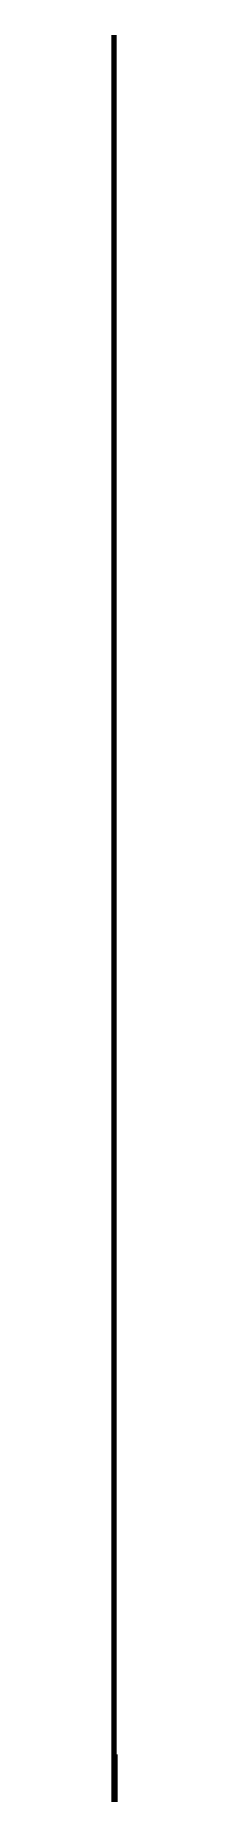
# Model space of a CAD drawing. Extents: x 0 to 4, y 0 to 1500.
import ezdxf

# ---------------------------------------------------------------- set-up
doc = ezdxf.new("R2010")
doc.units = 0

msp = doc.modelspace()

# ---------------------------------------------------------------- linework, layer by layer
at = {"layer": '', "color": 0}
for p, q in [((0, 1499), (0, 1500)), ((1, 1499), (1, 1500)), ((2, 1499), (2, 1500)), ((3, 1499), (3, 1500)), ((0, 1498), (0, 1499)), ((0, 1497), (0, 1498)), ((0, 1496), (0, 1497)), ((0, 1495), (0, 1496)), ((0, 1494), (0, 1495)), ((0, 1493), (0, 1494)), ((0, 1492), (0, 1493)), ((0, 1491), (0, 1492)), ((0, 1490), (0, 1491)), ((0, 1489), (0, 1490)), ((0, 1488), (0, 1489)), ((0, 1487), (0, 1488)), ((0, 1486), (0, 1487)), ((0, 1485), (0, 1486)), ((0, 1484), (0, 1485)), ((1, 1498), (1, 1499)), ((1, 1497), (1, 1498)), ((1, 1496), (1, 1497)), ((1, 1495), (1, 1496)), ((1, 1494), (1, 1495)), ((1, 1493), (1, 1494)), ((1, 1492), (1, 1493)), ((1, 1491), (1, 1492)), ((1, 1490), (1, 1491)), ((1, 1489), (1, 1490)), ((1, 1488), (1, 1489)), ((1, 1487), (1, 1488)), ((1, 1486), (1, 1487)), ((1, 1485), (1, 1486)), ((1, 1484), (1, 1485)), ((2, 1498), (2, 1499)), ((2, 1497), (2, 1498)), ((2, 1496), (2, 1497)), ((2, 1495), (2, 1496)), ((2, 1494), (2, 1495)), ((2, 1493), (2, 1494)), ((2, 1492), (2, 1493)), ((2, 1491), (2, 1492)), ((2, 1490), (2, 1491)), ((2, 1489), (2, 1490)), ((2, 1488), (2, 1489)), ((2, 1487), (2, 1488)), ((2, 1486), (2, 1487)), ((2, 1485), (2, 1486)), ((2, 1484), (2, 1485)), ((3, 1498), (3, 1499)), ((3, 1497), (3, 1498)), ((3, 1496), (3, 1497)), ((3, 1495), (3, 1496)), ((3, 1494), (3, 1495)), ((3, 1493), (3, 1494)), ((3, 1492), (3, 1493)), ((3, 1491), (3, 1492)), ((3, 1490), (3, 1491)), ((3, 1489), (3, 1490)), ((3, 1488), (3, 1489)), ((3, 1487), (3, 1488)), ((3, 1486), (3, 1487)), ((3, 1485), (3, 1486)), ((3, 1484), (3, 1485)), ((0, 1483), (0, 1484)), ((0, 1482), (0, 1483)), ((0, 1481), (0, 1482)), ((0, 1480), (0, 1481)), ((0, 1479), (0, 1480)), ((0, 1478), (0, 1479)), ((0, 1477), (0, 1478)), ((0, 1476), (0, 1477)), ((0, 1475), (0, 1476)), ((0, 1474), (0, 1475)), ((0, 1473), (0, 1474)), ((0, 1472), (0, 1473)), ((0, 1471), (0, 1472)), ((0, 1470), (0, 1471)), ((0, 1469), (0, 1470)), ((1, 1483), (1, 1484)), ((1, 1482), (1, 1483)), ((1, 1481), (1, 1482)), ((1, 1480), (1, 1481)), ((1, 1479), (1, 1480)), ((1, 1478), (1, 1479)), ((1, 1477), (1, 1478)), ((1, 1476), (1, 1477)), ((1, 1475), (1, 1476)), ((1, 1474), (1, 1475)), ((1, 1473), (1, 1474)), ((1, 1472), (1, 1473)), ((1, 1471), (1, 1472)), ((1, 1470), (1, 1471)), ((1, 1469), (1, 1470)), ((2, 1483), (2, 1484)), ((2, 1482), (2, 1483)), ((2, 1481), (2, 1482)), ((2, 1480), (2, 1481)), ((2, 1479), (2, 1480)), ((2, 1478), (2, 1479)), ((2, 1477), (2, 1478)), ((2, 1476), (2, 1477)), ((2, 1475), (2, 1476)), ((2, 1474), (2, 1475)), ((2, 1473), (2, 1474)), ((2, 1472), (2, 1473)), ((2, 1471), (2, 1472)), ((2, 1470), (2, 1471)), ((2, 1469), (2, 1470)), ((3, 1483), (3, 1484)), ((3, 1482), (3, 1483)), ((3, 1481), (3, 1482)), ((3, 1480), (3, 1481)), ((3, 1479), (3, 1480)), ((3, 1478), (3, 1479)), ((3, 1477), (3, 1478)), ((3, 1476), (3, 1477)), ((3, 1475), (3, 1476)), ((3, 1474), (3, 1475)), ((3, 1473), (3, 1474)), ((3, 1472), (3, 1473)), ((3, 1471), (3, 1472)), ((3, 1470), (3, 1471)), ((3, 1469), (3, 1470)), ((0, 1468), (0, 1469)), ((0, 1467), (0, 1468)), ((0, 1466), (0, 1467)), ((0, 1465), (0, 1466)), ((0, 1464), (0, 1465)), ((0, 1463), (0, 1464)), ((0, 1462), (0, 1463)), ((0, 1461), (0, 1462)), ((0, 1460), (0, 1461)), ((0, 1459), (0, 1460)), ((0, 1458), (0, 1459)), ((0, 1457), (0, 1458)), ((0, 1456), (0, 1457)), ((0, 1455), (0, 1456)), ((0, 1454), (0, 1455)), ((1, 1468), (1, 1469)), ((1, 1467), (1, 1468)), ((1, 1466), (1, 1467)), ((1, 1465), (1, 1466)), ((1, 1464), (1, 1465)), ((1, 1463), (1, 1464)), ((1, 1462), (1, 1463)), ((1, 1461), (1, 1462)), ((1, 1460), (1, 1461)), ((1, 1459), (1, 1460)), ((1, 1458), (1, 1459)), ((1, 1457), (1, 1458)), ((1, 1456), (1, 1457)), ((1, 1455), (1, 1456)), ((1, 1454), (1, 1455)), ((2, 1468), (2, 1469)), ((2, 1467), (2, 1468)), ((2, 1466), (2, 1467)), ((2, 1465), (2, 1466)), ((2, 1464), (2, 1465)), ((2, 1463), (2, 1464)), ((2, 1462), (2, 1463)), ((2, 1461), (2, 1462)), ((2, 1460), (2, 1461)), ((2, 1459), (2, 1460)), ((2, 1458), (2, 1459)), ((2, 1457), (2, 1458)), ((2, 1456), (2, 1457)), ((2, 1455), (2, 1456)), ((2, 1454), (2, 1455)), ((3, 1468), (3, 1469)), ((3, 1467), (3, 1468)), ((3, 1466), (3, 1467)), ((3, 1465), (3, 1466)), ((3, 1464), (3, 1465)), ((3, 1463), (3, 1464)), ((3, 1462), (3, 1463)), ((3, 1461), (3, 1462)), ((3, 1460), (3, 1461)), ((3, 1459), (3, 1460)), ((3, 1458), (3, 1459)), ((3, 1457), (3, 1458)), ((3, 1456), (3, 1457)), ((3, 1455), (3, 1456)), ((3, 1454), (3, 1455)), ((0, 1453), (0, 1454)), ((0, 1452), (0, 1453)), ((0, 1451), (0, 1452)), ((0, 1450), (0, 1451)), ((0, 1449), (0, 1450)), ((0, 1448), (0, 1449)), ((0, 1447), (0, 1448)), ((0, 1446), (0, 1447)), ((0, 1445), (0, 1446)), ((0, 1444), (0, 1445)), ((0, 1443), (0, 1444)), ((0, 1442), (0, 1443)), ((0, 1441), (0, 1442)), ((0, 1440), (0, 1441)), ((0, 1439), (0, 1440)), ((1, 1453), (1, 1454)), ((1, 1452), (1, 1453)), ((1, 1451), (1, 1452)), ((1, 1450), (1, 1451)), ((1, 1449), (1, 1450)), ((1, 1448), (1, 1449)), ((1, 1447), (1, 1448)), ((1, 1446), (1, 1447)), ((1, 1445), (1, 1446)), ((1, 1444), (1, 1445)), ((1, 1443), (1, 1444)), ((1, 1442), (1, 1443)), ((1, 1441), (1, 1442)), ((1, 1440), (1, 1441)), ((1, 1439), (1, 1440)), ((2, 1453), (2, 1454)), ((2, 1452), (2, 1453)), ((2, 1451), (2, 1452)), ((2, 1450), (2, 1451)), ((2, 1449), (2, 1450)), ((2, 1448), (2, 1449)), ((2, 1447), (2, 1448)), ((2, 1446), (2, 1447)), ((2, 1445), (2, 1446)), ((2, 1444), (2, 1445)), ((2, 1443), (2, 1444)), ((2, 1442), (2, 1443)), ((2, 1441), (2, 1442)), ((2, 1440), (2, 1441)), ((2, 1439), (2, 1440)), ((3, 1453), (3, 1454)), ((3, 1452), (3, 1453)), ((3, 1451), (3, 1452)), ((3, 1450), (3, 1451)), ((3, 1449), (3, 1450)), ((3, 1448), (3, 1449)), ((3, 1447), (3, 1448)), ((3, 1446), (3, 1447)), ((3, 1445), (3, 1446)), ((3, 1444), (3, 1445)), ((3, 1443), (3, 1444)), ((3, 1442), (3, 1443)), ((3, 1441), (3, 1442)), ((3, 1440), (3, 1441)), ((3, 1439), (3, 1440)), ((0, 1438), (0, 1439)), ((0, 1437), (0, 1438)), ((0, 1436), (0, 1437)), ((0, 1435), (0, 1436)), ((0, 1434), (0, 1435)), ((0, 1433), (0, 1434)), ((0, 1432), (0, 1433)), ((0, 1431), (0, 1432)), ((0, 1430), (0, 1431)), ((0, 1429), (0, 1430)), ((0, 1428), (0, 1429)), ((0, 1427), (0, 1428)), ((0, 1426), (0, 1427)), ((0, 1425), (0, 1426)), ((0, 1424), (0, 1425)), ((1, 1438), (1, 1439)), ((1, 1437), (1, 1438)), ((1, 1436), (1, 1437)), ((1, 1435), (1, 1436)), ((1, 1434), (1, 1435)), ((1, 1433), (1, 1434)), ((1, 1432), (1, 1433)), ((1, 1431), (1, 1432)), ((1, 1430), (1, 1431)), ((1, 1429), (1, 1430)), ((1, 1428), (1, 1429)), ((1, 1427), (1, 1428)), ((1, 1426), (1, 1427)), ((1, 1425), (1, 1426)), ((1, 1424), (1, 1425)), ((2, 1438), (2, 1439)), ((2, 1437), (2, 1438)), ((2, 1436), (2, 1437)), ((2, 1435), (2, 1436)), ((2, 1434), (2, 1435)), ((2, 1433), (2, 1434)), ((2, 1432), (2, 1433)), ((2, 1431), (2, 1432)), ((2, 1430), (2, 1431)), ((2, 1429), (2, 1430)), ((2, 1428), (2, 1429)), ((2, 1427), (2, 1428)), ((2, 1426), (2, 1427)), ((2, 1425), (2, 1426)), ((2, 1424), (2, 1425)), ((3, 1438), (3, 1439)), ((3, 1437), (3, 1438)), ((3, 1436), (3, 1437)), ((3, 1435), (3, 1436)), ((3, 1434), (3, 1435)), ((3, 1433), (3, 1434)), ((3, 1432), (3, 1433)), ((3, 1431), (3, 1432)), ((3, 1430), (3, 1431)), ((3, 1429), (3, 1430)), ((3, 1428), (3, 1429)), ((3, 1427), (3, 1428)), ((3, 1426), (3, 1427)), ((3, 1425), (3, 1426)), ((3, 1424), (3, 1425)), ((0, 1423), (0, 1424)), ((0, 1422), (0, 1423)), ((0, 1421), (0, 1422)), ((0, 1420), (0, 1421)), ((0, 1419), (0, 1420)), ((0, 1418), (0, 1419)), ((0, 1417), (0, 1418)), ((0, 1416), (0, 1417)), ((0, 1415), (0, 1416)), ((0, 1414), (0, 1415)), ((0, 1413), (0, 1414)), ((0, 1412), (0, 1413)), ((0, 1411), (0, 1412)), ((0, 1410), (0, 1411)), ((0, 1409), (0, 1410)), ((1, 1423), (1, 1424)), ((1, 1422), (1, 1423)), ((1, 1421), (1, 1422)), ((1, 1420), (1, 1421)), ((1, 1419), (1, 1420)), ((1, 1418), (1, 1419)), ((1, 1417), (1, 1418)), ((1, 1416), (1, 1417)), ((1, 1415), (1, 1416)), ((1, 1414), (1, 1415)), ((1, 1413), (1, 1414)), ((1, 1412), (1, 1413)), ((1, 1411), (1, 1412)), ((1, 1410), (1, 1411)), ((1, 1409), (1, 1410)), ((2, 1423), (2, 1424)), ((2, 1422), (2, 1423)), ((2, 1421), (2, 1422)), ((2, 1420), (2, 1421)), ((2, 1419), (2, 1420)), ((2, 1418), (2, 1419)), ((2, 1417), (2, 1418)), ((2, 1416), (2, 1417)), ((2, 1415), (2, 1416)), ((2, 1414), (2, 1415)), ((2, 1413), (2, 1414)), ((2, 1412), (2, 1413)), ((2, 1411), (2, 1412)), ((2, 1410), (2, 1411)), ((2, 1409), (2, 1410)), ((3, 1423), (3, 1424)), ((3, 1422), (3, 1423)), ((3, 1421), (3, 1422)), ((3, 1420), (3, 1421)), ((3, 1419), (3, 1420)), ((3, 1418), (3, 1419)), ((3, 1417), (3, 1418)), ((3, 1416), (3, 1417)), ((3, 1415), (3, 1416)), ((3, 1414), (3, 1415)), ((3, 1413), (3, 1414)), ((3, 1412), (3, 1413)), ((3, 1411), (3, 1412)), ((3, 1410), (3, 1411)), ((3, 1409), (3, 1410)), ((0, 1408), (0, 1409)), ((0, 1407), (0, 1408)), ((0, 1406), (0, 1407)), ((0, 1405), (0, 1406)), ((0, 1404), (0, 1405)), ((0, 1403), (0, 1404)), ((0, 1402), (0, 1403)), ((0, 1401), (0, 1402)), ((0, 1400), (0, 1401)), ((0, 1399), (0, 1400)), ((0, 1398), (0, 1399)), ((0, 1397), (0, 1398)), ((0, 1396), (0, 1397)), ((0, 1395), (0, 1396)), ((0, 1394), (0, 1395)), ((1, 1408), (1, 1409)), ((1, 1407), (1, 1408)), ((1, 1406), (1, 1407)), ((1, 1405), (1, 1406)), ((1, 1404), (1, 1405)), ((1, 1403), (1, 1404)), ((1, 1402), (1, 1403)), ((1, 1401), (1, 1402)), ((1, 1400), (1, 1401)), ((1, 1399), (1, 1400)), ((1, 1398), (1, 1399)), ((1, 1397), (1, 1398)), ((1, 1396), (1, 1397)), ((1, 1395), (1, 1396)), ((1, 1394), (1, 1395)), ((2, 1408), (2, 1409)), ((2, 1407), (2, 1408)), ((2, 1406), (2, 1407)), ((2, 1405), (2, 1406)), ((2, 1404), (2, 1405)), ((2, 1403), (2, 1404)), ((2, 1402), (2, 1403)), ((2, 1401), (2, 1402)), ((2, 1400), (2, 1401)), ((2, 1399), (2, 1400)), ((2, 1398), (2, 1399)), ((2, 1397), (2, 1398)), ((2, 1396), (2, 1397)), ((2, 1395), (2, 1396)), ((2, 1394), (2, 1395)), ((3, 1408), (3, 1409)), ((3, 1407), (3, 1408)), ((3, 1406), (3, 1407)), ((3, 1405), (3, 1406)), ((3, 1404), (3, 1405)), ((3, 1403), (3, 1404)), ((3, 1402), (3, 1403)), ((3, 1401), (3, 1402)), ((3, 1400), (3, 1401)), ((3, 1399), (3, 1400)), ((3, 1398), (3, 1399)), ((3, 1397), (3, 1398)), ((3, 1396), (3, 1397)), ((3, 1395), (3, 1396)), ((3, 1394), (3, 1395)), ((0, 1393), (0, 1394)), ((0, 1392), (0, 1393)), ((0, 1391), (0, 1392)), ((0, 1390), (0, 1391)), ((0, 1389), (0, 1390)), ((0, 1388), (0, 1389)), ((0, 1387), (0, 1388)), ((0, 1386), (0, 1387)), ((0, 1385), (0, 1386)), ((0, 1384), (0, 1385)), ((0, 1383), (0, 1384)), ((0, 1382), (0, 1383)), ((0, 1381), (0, 1382)), ((0, 1380), (0, 1381)), ((0, 1379), (0, 1380)), ((1, 1393), (1, 1394)), ((1, 1392), (1, 1393)), ((1, 1391), (1, 1392)), ((1, 1390), (1, 1391)), ((1, 1389), (1, 1390)), ((1, 1388), (1, 1389)), ((1, 1387), (1, 1388)), ((1, 1386), (1, 1387)), ((1, 1385), (1, 1386)), ((1, 1384), (1, 1385)), ((1, 1383), (1, 1384)), ((1, 1382), (1, 1383)), ((1, 1381), (1, 1382)), ((1, 1380), (1, 1381)), ((1, 1379), (1, 1380)), ((2, 1393), (2, 1394)), ((2, 1392), (2, 1393)), ((2, 1391), (2, 1392)), ((2, 1390), (2, 1391)), ((2, 1389), (2, 1390)), ((2, 1388), (2, 1389)), ((2, 1387), (2, 1388)), ((2, 1386), (2, 1387)), ((2, 1385), (2, 1386)), ((2, 1384), (2, 1385)), ((2, 1383), (2, 1384)), ((2, 1382), (2, 1383)), ((2, 1381), (2, 1382)), ((2, 1380), (2, 1381)), ((2, 1379), (2, 1380)), ((3, 1393), (3, 1394)), ((3, 1392), (3, 1393)), ((3, 1391), (3, 1392)), ((3, 1390), (3, 1391)), ((3, 1389), (3, 1390)), ((3, 1388), (3, 1389)), ((3, 1387), (3, 1388)), ((3, 1386), (3, 1387)), ((3, 1385), (3, 1386)), ((3, 1384), (3, 1385)), ((3, 1383), (3, 1384)), ((3, 1382), (3, 1383)), ((3, 1381), (3, 1382)), ((3, 1380), (3, 1381)), ((3, 1379), (3, 1380)), ((0, 1378), (0, 1379)), ((0, 1377), (0, 1378)), ((0, 1376), (0, 1377)), ((0, 1375), (0, 1376)), ((0, 1374), (0, 1375)), ((0, 1373), (0, 1374)), ((0, 1372), (0, 1373)), ((0, 1371), (0, 1372)), ((0, 1370), (0, 1371)), ((0, 1369), (0, 1370)), ((0, 1368), (0, 1369)), ((0, 1367), (0, 1368)), ((0, 1366), (0, 1367)), ((0, 1365), (0, 1366)), ((0, 1364), (0, 1365)), ((1, 1378), (1, 1379)), ((1, 1377), (1, 1378)), ((1, 1376), (1, 1377)), ((1, 1375), (1, 1376)), ((1, 1374), (1, 1375)), ((1, 1373), (1, 1374)), ((1, 1372), (1, 1373)), ((1, 1371), (1, 1372)), ((1, 1370), (1, 1371)), ((1, 1369), (1, 1370)), ((1, 1368), (1, 1369)), ((1, 1367), (1, 1368)), ((1, 1366), (1, 1367)), ((1, 1365), (1, 1366)), ((1, 1364), (1, 1365)), ((2, 1378), (2, 1379)), ((2, 1377), (2, 1378)), ((2, 1376), (2, 1377)), ((2, 1375), (2, 1376)), ((2, 1374), (2, 1375)), ((2, 1373), (2, 1374)), ((2, 1372), (2, 1373)), ((2, 1371), (2, 1372)), ((2, 1370), (2, 1371)), ((2, 1369), (2, 1370)), ((2, 1368), (2, 1369)), ((2, 1367), (2, 1368)), ((2, 1366), (2, 1367)), ((2, 1365), (2, 1366)), ((2, 1364), (2, 1365)), ((3, 1378), (3, 1379)), ((3, 1377), (3, 1378)), ((3, 1376), (3, 1377)), ((3, 1375), (3, 1376)), ((3, 1374), (3, 1375)), ((3, 1373), (3, 1374)), ((3, 1372), (3, 1373)), ((3, 1371), (3, 1372)), ((3, 1370), (3, 1371)), ((3, 1369), (3, 1370)), ((3, 1368), (3, 1369)), ((3, 1367), (3, 1368)), ((3, 1366), (3, 1367)), ((3, 1365), (3, 1366)), ((3, 1364), (3, 1365)), ((0, 1363), (0, 1364)), ((0, 1362), (0, 1363)), ((0, 1361), (0, 1362)), ((0, 1360), (0, 1361)), ((0, 1359), (0, 1360)), ((0, 1358), (0, 1359)), ((0, 1357), (0, 1358)), ((0, 1356), (0, 1357)), ((0, 1355), (0, 1356)), ((0, 1354), (0, 1355)), ((0, 1353), (0, 1354)), ((0, 1352), (0, 1353)), ((0, 1351), (0, 1352)), ((0, 1350), (0, 1351)), ((0, 1349), (0, 1350)), ((1, 1363), (1, 1364)), ((1, 1362), (1, 1363)), ((1, 1361), (1, 1362)), ((1, 1360), (1, 1361)), ((1, 1359), (1, 1360)), ((1, 1358), (1, 1359)), ((1, 1357), (1, 1358)), ((1, 1356), (1, 1357)), ((1, 1355), (1, 1356)), ((1, 1354), (1, 1355)), ((1, 1353), (1, 1354)), ((1, 1352), (1, 1353)), ((1, 1351), (1, 1352)), ((1, 1350), (1, 1351)), ((1, 1349), (1, 1350)), ((2, 1363), (2, 1364)), ((2, 1362), (2, 1363)), ((2, 1361), (2, 1362)), ((2, 1360), (2, 1361)), ((2, 1359), (2, 1360)), ((2, 1358), (2, 1359)), ((2, 1357), (2, 1358)), ((2, 1356), (2, 1357)), ((2, 1355), (2, 1356)), ((2, 1354), (2, 1355)), ((2, 1353), (2, 1354)), ((2, 1352), (2, 1353)), ((2, 1351), (2, 1352)), ((2, 1350), (2, 1351)), ((2, 1349), (2, 1350)), ((3, 1363), (3, 1364)), ((3, 1362), (3, 1363)), ((3, 1361), (3, 1362)), ((3, 1360), (3, 1361)), ((3, 1359), (3, 1360)), ((3, 1358), (3, 1359)), ((3, 1357), (3, 1358)), ((3, 1356), (3, 1357)), ((3, 1355), (3, 1356)), ((3, 1354), (3, 1355)), ((3, 1353), (3, 1354)), ((3, 1352), (3, 1353)), ((3, 1351), (3, 1352)), ((3, 1350), (3, 1351)), ((3, 1349), (3, 1350)), ((0, 1348), (0, 1349)), ((0, 1347), (0, 1348)), ((0, 1346), (0, 1347)), ((0, 1345), (0, 1346)), ((0, 1344), (0, 1345)), ((0, 1343), (0, 1344)), ((0, 1342), (0, 1343)), ((0, 1341), (0, 1342)), ((0, 1340), (0, 1341)), ((0, 1339), (0, 1340)), ((0, 1338), (0, 1339)), ((0, 1337), (0, 1338)), ((0, 1336), (0, 1337)), ((0, 1335), (0, 1336)), ((0, 1334), (0, 1335)), ((1, 1348), (1, 1349)), ((1, 1347), (1, 1348)), ((1, 1346), (1, 1347)), ((1, 1345), (1, 1346)), ((1, 1344), (1, 1345)), ((1, 1343), (1, 1344)), ((1, 1342), (1, 1343)), ((1, 1341), (1, 1342)), ((1, 1340), (1, 1341)), ((1, 1339), (1, 1340)), ((1, 1338), (1, 1339)), ((1, 1337), (1, 1338)), ((1, 1336), (1, 1337)), ((1, 1335), (1, 1336)), ((1, 1334), (1, 1335)), ((2, 1348), (2, 1349)), ((2, 1347), (2, 1348)), ((2, 1346), (2, 1347)), ((2, 1345), (2, 1346)), ((2, 1344), (2, 1345)), ((2, 1343), (2, 1344)), ((2, 1342), (2, 1343)), ((2, 1341), (2, 1342)), ((2, 1340), (2, 1341)), ((2, 1339), (2, 1340)), ((2, 1338), (2, 1339)), ((2, 1337), (2, 1338)), ((2, 1336), (2, 1337)), ((2, 1335), (2, 1336)), ((2, 1334), (2, 1335)), ((3, 1348), (3, 1349)), ((3, 1347), (3, 1348)), ((3, 1346), (3, 1347)), ((3, 1345), (3, 1346)), ((3, 1344), (3, 1345)), ((3, 1343), (3, 1344)), ((3, 1342), (3, 1343)), ((3, 1341), (3, 1342)), ((3, 1340), (3, 1341)), ((3, 1339), (3, 1340)), ((3, 1338), (3, 1339)), ((3, 1337), (3, 1338)), ((3, 1336), (3, 1337)), ((3, 1335), (3, 1336)), ((3, 1334), (3, 1335)), ((0, 1333), (0, 1334)), ((0, 1332), (0, 1333)), ((0, 1331), (0, 1332)), ((0, 1330), (0, 1331)), ((0, 1329), (0, 1330)), ((0, 1328), (0, 1329)), ((0, 1327), (0, 1328)), ((0, 1326), (0, 1327)), ((0, 1325), (0, 1326)), ((0, 1324), (0, 1325)), ((0, 1323), (0, 1324)), ((0, 1322), (0, 1323)), ((0, 1321), (0, 1322)), ((0, 1320), (0, 1321)), ((0, 1319), (0, 1320)), ((1, 1333), (1, 1334)), ((1, 1332), (1, 1333)), ((1, 1331), (1, 1332)), ((1, 1330), (1, 1331)), ((1, 1329), (1, 1330)), ((1, 1328), (1, 1329)), ((1, 1327), (1, 1328)), ((1, 1326), (1, 1327)), ((1, 1325), (1, 1326)), ((1, 1324), (1, 1325)), ((1, 1323), (1, 1324)), ((1, 1322), (1, 1323)), ((1, 1321), (1, 1322)), ((1, 1320), (1, 1321)), ((1, 1319), (1, 1320)), ((2, 1333), (2, 1334)), ((2, 1332), (2, 1333)), ((2, 1331), (2, 1332)), ((2, 1330), (2, 1331)), ((2, 1329), (2, 1330)), ((2, 1328), (2, 1329)), ((2, 1327), (2, 1328)), ((2, 1326), (2, 1327)), ((2, 1325), (2, 1326)), ((2, 1324), (2, 1325)), ((2, 1323), (2, 1324)), ((2, 1322), (2, 1323)), ((2, 1321), (2, 1322)), ((2, 1320), (2, 1321)), ((2, 1319), (2, 1320)), ((3, 1333), (3, 1334)), ((3, 1332), (3, 1333)), ((3, 1331), (3, 1332)), ((3, 1330), (3, 1331)), ((3, 1329), (3, 1330)), ((3, 1328), (3, 1329)), ((3, 1327), (3, 1328)), ((3, 1326), (3, 1327)), ((3, 1325), (3, 1326)), ((3, 1324), (3, 1325)), ((3, 1323), (3, 1324)), ((3, 1322), (3, 1323)), ((3, 1321), (3, 1322)), ((3, 1320), (3, 1321)), ((3, 1319), (3, 1320)), ((0, 1318), (0, 1319)), ((0, 1317), (0, 1318)), ((0, 1316), (0, 1317)), ((0, 1315), (0, 1316)), ((0, 1314), (0, 1315)), ((0, 1313), (0, 1314)), ((0, 1312), (0, 1313)), ((0, 1311), (0, 1312)), ((0, 1310), (0, 1311)), ((0, 1309), (0, 1310)), ((0, 1308), (0, 1309)), ((0, 1307), (0, 1308)), ((0, 1306), (0, 1307)), ((0, 1305), (0, 1306)), ((0, 1304), (0, 1305)), ((1, 1318), (1, 1319)), ((1, 1317), (1, 1318)), ((1, 1316), (1, 1317)), ((1, 1315), (1, 1316)), ((1, 1314), (1, 1315)), ((1, 1313), (1, 1314)), ((1, 1312), (1, 1313)), ((1, 1311), (1, 1312)), ((1, 1310), (1, 1311)), ((1, 1309), (1, 1310)), ((1, 1308), (1, 1309)), ((1, 1307), (1, 1308)), ((1, 1306), (1, 1307)), ((1, 1305), (1, 1306)), ((1, 1304), (1, 1305)), ((2, 1318), (2, 1319)), ((2, 1317), (2, 1318)), ((2, 1316), (2, 1317)), ((2, 1315), (2, 1316)), ((2, 1314), (2, 1315)), ((2, 1313), (2, 1314)), ((2, 1312), (2, 1313)), ((2, 1311), (2, 1312)), ((2, 1310), (2, 1311)), ((2, 1309), (2, 1310)), ((2, 1308), (2, 1309)), ((2, 1307), (2, 1308)), ((2, 1306), (2, 1307)), ((2, 1305), (2, 1306)), ((2, 1304), (2, 1305)), ((3, 1318), (3, 1319)), ((3, 1317), (3, 1318)), ((3, 1316), (3, 1317)), ((3, 1315), (3, 1316)), ((3, 1314), (3, 1315)), ((3, 1313), (3, 1314)), ((3, 1312), (3, 1313)), ((3, 1311), (3, 1312)), ((3, 1310), (3, 1311)), ((3, 1309), (3, 1310)), ((3, 1308), (3, 1309)), ((3, 1307), (3, 1308)), ((3, 1306), (3, 1307)), ((3, 1305), (3, 1306)), ((3, 1304), (3, 1305)), ((0, 1303), (0, 1304)), ((0, 1302), (0, 1303)), ((0, 1301), (0, 1302)), ((0, 1300), (0, 1301)), ((0, 1299), (0, 1300)), ((0, 1298), (0, 1299)), ((0, 1297), (0, 1298)), ((0, 1296), (0, 1297)), ((0, 1295), (0, 1296)), ((0, 1294), (0, 1295)), ((0, 1293), (0, 1294)), ((0, 1292), (0, 1293)), ((0, 1291), (0, 1292)), ((0, 1290), (0, 1291)), ((0, 1289), (0, 1290)), ((1, 1303), (1, 1304)), ((1, 1302), (1, 1303)), ((1, 1301), (1, 1302)), ((1, 1300), (1, 1301)), ((1, 1299), (1, 1300)), ((1, 1298), (1, 1299)), ((1, 1297), (1, 1298)), ((1, 1296), (1, 1297)), ((1, 1295), (1, 1296)), ((1, 1294), (1, 1295)), ((1, 1293), (1, 1294)), ((1, 1292), (1, 1293)), ((1, 1291), (1, 1292)), ((1, 1290), (1, 1291)), ((1, 1289), (1, 1290)), ((2, 1303), (2, 1304)), ((2, 1302), (2, 1303)), ((2, 1301), (2, 1302)), ((2, 1300), (2, 1301)), ((2, 1299), (2, 1300)), ((2, 1298), (2, 1299)), ((2, 1297), (2, 1298)), ((2, 1296), (2, 1297)), ((2, 1295), (2, 1296)), ((2, 1294), (2, 1295)), ((2, 1293), (2, 1294)), ((2, 1292), (2, 1293)), ((2, 1291), (2, 1292)), ((2, 1290), (2, 1291)), ((2, 1289), (2, 1290)), ((3, 1303), (3, 1304)), ((3, 1302), (3, 1303)), ((3, 1301), (3, 1302)), ((3, 1300), (3, 1301)), ((3, 1299), (3, 1300)), ((3, 1298), (3, 1299)), ((3, 1297), (3, 1298)), ((3, 1296), (3, 1297)), ((3, 1295), (3, 1296)), ((3, 1294), (3, 1295)), ((3, 1293), (3, 1294)), ((3, 1292), (3, 1293)), ((3, 1291), (3, 1292)), ((3, 1290), (3, 1291)), ((3, 1289), (3, 1290)), ((0, 1288), (0, 1289)), ((0, 1287), (0, 1288)), ((0, 1286), (0, 1287)), ((0, 1285), (0, 1286)), ((0, 1284), (0, 1285)), ((0, 1283), (0, 1284)), ((0, 1282), (0, 1283)), ((0, 1281), (0, 1282)), ((0, 1280), (0, 1281)), ((0, 1279), (0, 1280)), ((0, 1278), (0, 1279)), ((0, 1277), (0, 1278)), ((0, 1276), (0, 1277)), ((0, 1275), (0, 1276)), ((0, 1274), (0, 1275)), ((1, 1288), (1, 1289)), ((1, 1287), (1, 1288)), ((1, 1286), (1, 1287)), ((1, 1285), (1, 1286)), ((1, 1284), (1, 1285)), ((1, 1283), (1, 1284)), ((1, 1282), (1, 1283)), ((1, 1281), (1, 1282)), ((1, 1280), (1, 1281)), ((1, 1279), (1, 1280)), ((1, 1278), (1, 1279)), ((1, 1277), (1, 1278)), ((1, 1276), (1, 1277)), ((1, 1275), (1, 1276)), ((1, 1274), (1, 1275)), ((2, 1288), (2, 1289)), ((2, 1287), (2, 1288)), ((2, 1286), (2, 1287)), ((2, 1285), (2, 1286)), ((2, 1284), (2, 1285)), ((2, 1283), (2, 1284)), ((2, 1282), (2, 1283)), ((2, 1281), (2, 1282)), ((2, 1280), (2, 1281)), ((2, 1279), (2, 1280)), ((2, 1278), (2, 1279)), ((2, 1277), (2, 1278)), ((2, 1276), (2, 1277)), ((2, 1275), (2, 1276)), ((2, 1274), (2, 1275)), ((3, 1288), (3, 1289)), ((3, 1287), (3, 1288)), ((3, 1286), (3, 1287)), ((3, 1285), (3, 1286)), ((3, 1284), (3, 1285)), ((3, 1283), (3, 1284)), ((3, 1282), (3, 1283)), ((3, 1281), (3, 1282)), ((3, 1280), (3, 1281)), ((3, 1279), (3, 1280)), ((3, 1278), (3, 1279)), ((3, 1277), (3, 1278)), ((3, 1276), (3, 1277)), ((3, 1275), (3, 1276)), ((3, 1274), (3, 1275)), ((0, 1273), (0, 1274)), ((0, 1272), (0, 1273)), ((0, 1271), (0, 1272)), ((0, 1270), (0, 1271)), ((0, 1269), (0, 1270)), ((0, 1268), (0, 1269)), ((0, 1267), (0, 1268)), ((0, 1266), (0, 1267)), ((0, 1265), (0, 1266)), ((0, 1264), (0, 1265)), ((0, 1263), (0, 1264)), ((0, 1262), (0, 1263)), ((0, 1261), (0, 1262)), ((0, 1260), (0, 1261)), ((0, 1259), (0, 1260)), ((1, 1273), (1, 1274)), ((1, 1272), (1, 1273)), ((1, 1271), (1, 1272)), ((1, 1270), (1, 1271)), ((1, 1269), (1, 1270)), ((1, 1268), (1, 1269)), ((1, 1267), (1, 1268)), ((1, 1266), (1, 1267)), ((1, 1265), (1, 1266)), ((1, 1264), (1, 1265)), ((1, 1263), (1, 1264)), ((1, 1262), (1, 1263)), ((1, 1261), (1, 1262)), ((1, 1260), (1, 1261)), ((1, 1259), (1, 1260)), ((2, 1273), (2, 1274)), ((2, 1272), (2, 1273)), ((2, 1271), (2, 1272)), ((2, 1270), (2, 1271)), ((2, 1269), (2, 1270)), ((2, 1268), (2, 1269)), ((2, 1267), (2, 1268)), ((2, 1266), (2, 1267)), ((2, 1265), (2, 1266)), ((2, 1264), (2, 1265)), ((2, 1263), (2, 1264)), ((2, 1262), (2, 1263)), ((2, 1261), (2, 1262)), ((2, 1260), (2, 1261)), ((2, 1259), (2, 1260)), ((3, 1273), (3, 1274)), ((3, 1272), (3, 1273)), ((3, 1271), (3, 1272)), ((3, 1270), (3, 1271)), ((3, 1269), (3, 1270)), ((3, 1268), (3, 1269)), ((3, 1267), (3, 1268)), ((3, 1266), (3, 1267)), ((3, 1265), (3, 1266)), ((3, 1264), (3, 1265)), ((3, 1263), (3, 1264)), ((3, 1262), (3, 1263)), ((3, 1261), (3, 1262)), ((3, 1260), (3, 1261)), ((3, 1259), (3, 1260)), ((0, 1258), (0, 1259)), ((0, 1257), (0, 1258)), ((0, 1256), (0, 1257)), ((0, 1255), (0, 1256)), ((0, 1254), (0, 1255)), ((0, 1253), (0, 1254)), ((0, 1252), (0, 1253)), ((0, 1251), (0, 1252)), ((0, 1250), (0, 1251)), ((0, 1249), (0, 1250)), ((0, 1248), (0, 1249)), ((0, 1247), (0, 1248)), ((0, 1246), (0, 1247)), ((0, 1245), (0, 1246)), ((0, 1244), (0, 1245)), ((1, 1258), (1, 1259)), ((1, 1257), (1, 1258)), ((1, 1256), (1, 1257)), ((1, 1255), (1, 1256)), ((1, 1254), (1, 1255)), ((1, 1253), (1, 1254)), ((1, 1252), (1, 1253)), ((1, 1251), (1, 1252)), ((1, 1250), (1, 1251)), ((1, 1249), (1, 1250)), ((1, 1248), (1, 1249)), ((1, 1247), (1, 1248)), ((1, 1246), (1, 1247)), ((1, 1245), (1, 1246)), ((1, 1244), (1, 1245)), ((2, 1258), (2, 1259)), ((2, 1257), (2, 1258)), ((2, 1256), (2, 1257)), ((2, 1255), (2, 1256)), ((2, 1254), (2, 1255)), ((2, 1253), (2, 1254)), ((2, 1252), (2, 1253)), ((2, 1251), (2, 1252)), ((2, 1250), (2, 1251)), ((2, 1249), (2, 1250)), ((2, 1248), (2, 1249)), ((2, 1247), (2, 1248)), ((2, 1246), (2, 1247)), ((2, 1245), (2, 1246)), ((2, 1244), (2, 1245)), ((3, 1258), (3, 1259)), ((3, 1257), (3, 1258)), ((3, 1256), (3, 1257)), ((3, 1255), (3, 1256)), ((3, 1254), (3, 1255)), ((3, 1253), (3, 1254)), ((3, 1252), (3, 1253)), ((3, 1251), (3, 1252)), ((3, 1250), (3, 1251)), ((3, 1249), (3, 1250)), ((3, 1248), (3, 1249)), ((3, 1247), (3, 1248)), ((3, 1246), (3, 1247)), ((3, 1245), (3, 1246)), ((3, 1244), (3, 1245)), ((0, 1243), (0, 1244)), ((0, 1242), (0, 1243)), ((0, 1241), (0, 1242)), ((0, 1240), (0, 1241)), ((0, 1239), (0, 1240)), ((0, 1238), (0, 1239)), ((0, 1237), (0, 1238)), ((0, 1236), (0, 1237)), ((0, 1235), (0, 1236)), ((0, 1234), (0, 1235)), ((0, 1233), (0, 1234)), ((0, 1232), (0, 1233)), ((0, 1231), (0, 1232)), ((0, 1230), (0, 1231)), ((0, 1229), (0, 1230)), ((1, 1243), (1, 1244)), ((1, 1242), (1, 1243)), ((1, 1241), (1, 1242)), ((1, 1240), (1, 1241)), ((1, 1239), (1, 1240)), ((1, 1238), (1, 1239)), ((1, 1237), (1, 1238)), ((1, 1236), (1, 1237)), ((1, 1235), (1, 1236)), ((1, 1234), (1, 1235)), ((1, 1233), (1, 1234)), ((1, 1232), (1, 1233)), ((1, 1231), (1, 1232)), ((1, 1230), (1, 1231)), ((1, 1229), (1, 1230)), ((2, 1243), (2, 1244)), ((2, 1242), (2, 1243)), ((2, 1241), (2, 1242)), ((2, 1240), (2, 1241)), ((2, 1239), (2, 1240)), ((2, 1238), (2, 1239)), ((2, 1237), (2, 1238)), ((2, 1236), (2, 1237)), ((2, 1235), (2, 1236)), ((2, 1234), (2, 1235)), ((2, 1233), (2, 1234)), ((2, 1232), (2, 1233)), ((2, 1231), (2, 1232)), ((2, 1230), (2, 1231)), ((2, 1229), (2, 1230)), ((3, 1243), (3, 1244)), ((3, 1242), (3, 1243)), ((3, 1241), (3, 1242)), ((3, 1240), (3, 1241)), ((3, 1239), (3, 1240)), ((3, 1238), (3, 1239)), ((3, 1237), (3, 1238)), ((3, 1236), (3, 1237)), ((3, 1235), (3, 1236)), ((3, 1234), (3, 1235)), ((3, 1233), (3, 1234)), ((3, 1232), (3, 1233)), ((3, 1231), (3, 1232)), ((3, 1230), (3, 1231)), ((3, 1229), (3, 1230)), ((0, 1228), (0, 1229)), ((0, 1227), (0, 1228)), ((0, 1226), (0, 1227)), ((0, 1225), (0, 1226)), ((0, 1224), (0, 1225)), ((0, 1223), (0, 1224)), ((0, 1222), (0, 1223)), ((0, 1221), (0, 1222)), ((0, 1220), (0, 1221)), ((0, 1219), (0, 1220)), ((0, 1218), (0, 1219)), ((0, 1217), (0, 1218)), ((0, 1216), (0, 1217)), ((0, 1215), (0, 1216)), ((0, 1214), (0, 1215)), ((1, 1228), (1, 1229)), ((1, 1227), (1, 1228)), ((1, 1226), (1, 1227)), ((1, 1225), (1, 1226)), ((1, 1224), (1, 1225)), ((1, 1223), (1, 1224)), ((1, 1222), (1, 1223)), ((1, 1221), (1, 1222)), ((1, 1220), (1, 1221)), ((1, 1219), (1, 1220)), ((1, 1218), (1, 1219)), ((1, 1217), (1, 1218)), ((1, 1216), (1, 1217)), ((1, 1215), (1, 1216)), ((1, 1214), (1, 1215)), ((2, 1228), (2, 1229)), ((2, 1227), (2, 1228)), ((2, 1226), (2, 1227)), ((2, 1225), (2, 1226)), ((2, 1224), (2, 1225)), ((2, 1223), (2, 1224)), ((2, 1222), (2, 1223)), ((2, 1221), (2, 1222)), ((2, 1220), (2, 1221)), ((2, 1219), (2, 1220)), ((2, 1218), (2, 1219)), ((2, 1217), (2, 1218)), ((2, 1216), (2, 1217)), ((2, 1215), (2, 1216)), ((2, 1214), (2, 1215)), ((3, 1228), (3, 1229)), ((3, 1227), (3, 1228)), ((3, 1226), (3, 1227)), ((3, 1225), (3, 1226)), ((3, 1224), (3, 1225)), ((3, 1223), (3, 1224)), ((3, 1222), (3, 1223)), ((3, 1221), (3, 1222)), ((3, 1220), (3, 1221)), ((3, 1219), (3, 1220)), ((3, 1218), (3, 1219)), ((3, 1217), (3, 1218)), ((3, 1216), (3, 1217)), ((3, 1215), (3, 1216)), ((3, 1214), (3, 1215)), ((0, 1213), (0, 1214)), ((0, 1212), (0, 1213)), ((0, 1211), (0, 1212)), ((0, 1210), (0, 1211)), ((0, 1209), (0, 1210)), ((0, 1208), (0, 1209)), ((0, 1207), (0, 1208)), ((0, 1206), (0, 1207)), ((0, 1205), (0, 1206)), ((0, 1204), (0, 1205)), ((0, 1203), (0, 1204)), ((0, 1202), (0, 1203)), ((0, 1201), (0, 1202)), ((0, 1200), (0, 1201)), ((0, 1199), (0, 1200)), ((1, 1213), (1, 1214)), ((1, 1212), (1, 1213)), ((1, 1211), (1, 1212)), ((1, 1210), (1, 1211)), ((1, 1209), (1, 1210)), ((1, 1208), (1, 1209)), ((1, 1207), (1, 1208)), ((1, 1206), (1, 1207)), ((1, 1205), (1, 1206)), ((1, 1204), (1, 1205)), ((1, 1203), (1, 1204)), ((1, 1202), (1, 1203)), ((1, 1201), (1, 1202)), ((1, 1200), (1, 1201)), ((1, 1199), (1, 1200)), ((2, 1213), (2, 1214)), ((2, 1212), (2, 1213)), ((2, 1211), (2, 1212)), ((2, 1210), (2, 1211)), ((2, 1209), (2, 1210)), ((2, 1208), (2, 1209)), ((2, 1207), (2, 1208)), ((2, 1206), (2, 1207)), ((2, 1205), (2, 1206)), ((2, 1204), (2, 1205)), ((2, 1203), (2, 1204)), ((2, 1202), (2, 1203)), ((2, 1201), (2, 1202)), ((2, 1200), (2, 1201)), ((2, 1199), (2, 1200)), ((3, 1213), (3, 1214)), ((3, 1212), (3, 1213)), ((3, 1211), (3, 1212)), ((3, 1210), (3, 1211)), ((3, 1209), (3, 1210)), ((3, 1208), (3, 1209)), ((3, 1207), (3, 1208)), ((3, 1206), (3, 1207)), ((3, 1205), (3, 1206)), ((3, 1204), (3, 1205)), ((3, 1203), (3, 1204)), ((3, 1202), (3, 1203)), ((3, 1201), (3, 1202)), ((3, 1200), (3, 1201)), ((3, 1199), (3, 1200)), ((0, 1198), (0, 1199)), ((0, 1197), (0, 1198)), ((0, 1196), (0, 1197)), ((0, 1195), (0, 1196)), ((0, 1194), (0, 1195)), ((0, 1193), (0, 1194)), ((0, 1192), (0, 1193)), ((0, 1191), (0, 1192)), ((0, 1190), (0, 1191)), ((0, 1189), (0, 1190)), ((0, 1188), (0, 1189)), ((0, 1187), (0, 1188)), ((0, 1186), (0, 1187)), ((0, 1185), (0, 1186)), ((0, 1184), (0, 1185)), ((1, 1198), (1, 1199)), ((1, 1197), (1, 1198)), ((1, 1196), (1, 1197)), ((1, 1195), (1, 1196)), ((1, 1194), (1, 1195)), ((1, 1193), (1, 1194)), ((1, 1192), (1, 1193)), ((1, 1191), (1, 1192)), ((1, 1190), (1, 1191)), ((1, 1189), (1, 1190)), ((1, 1188), (1, 1189)), ((1, 1187), (1, 1188)), ((1, 1186), (1, 1187)), ((1, 1185), (1, 1186)), ((1, 1184), (1, 1185)), ((2, 1198), (2, 1199)), ((2, 1197), (2, 1198)), ((2, 1196), (2, 1197)), ((2, 1195), (2, 1196)), ((2, 1194), (2, 1195)), ((2, 1193), (2, 1194)), ((2, 1192), (2, 1193)), ((2, 1191), (2, 1192)), ((2, 1190), (2, 1191)), ((2, 1189), (2, 1190)), ((2, 1188), (2, 1189)), ((2, 1187), (2, 1188)), ((2, 1186), (2, 1187)), ((2, 1185), (2, 1186)), ((2, 1184), (2, 1185)), ((3, 1198), (3, 1199)), ((3, 1197), (3, 1198)), ((3, 1196), (3, 1197)), ((3, 1195), (3, 1196)), ((3, 1194), (3, 1195)), ((3, 1193), (3, 1194)), ((3, 1192), (3, 1193)), ((3, 1191), (3, 1192)), ((3, 1190), (3, 1191)), ((3, 1189), (3, 1190)), ((3, 1188), (3, 1189)), ((3, 1187), (3, 1188)), ((3, 1186), (3, 1187)), ((3, 1185), (3, 1186)), ((3, 1184), (3, 1185)), ((0, 1183), (0, 1184)), ((0, 1182), (0, 1183)), ((0, 1181), (0, 1182)), ((0, 1180), (0, 1181)), ((0, 1179), (0, 1180)), ((0, 1178), (0, 1179)), ((0, 1177), (0, 1178)), ((0, 1176), (0, 1177)), ((0, 1175), (0, 1176)), ((0, 1174), (0, 1175)), ((0, 1173), (0, 1174)), ((0, 1172), (0, 1173)), ((0, 1171), (0, 1172)), ((0, 1170), (0, 1171)), ((0, 1169), (0, 1170)), ((1, 1183), (1, 1184)), ((1, 1182), (1, 1183)), ((1, 1181), (1, 1182)), ((1, 1180), (1, 1181)), ((1, 1179), (1, 1180)), ((1, 1178), (1, 1179)), ((1, 1177), (1, 1178)), ((1, 1176), (1, 1177)), ((1, 1175), (1, 1176)), ((1, 1174), (1, 1175)), ((1, 1173), (1, 1174)), ((1, 1172), (1, 1173)), ((1, 1171), (1, 1172)), ((1, 1170), (1, 1171)), ((1, 1169), (1, 1170)), ((2, 1183), (2, 1184)), ((2, 1182), (2, 1183)), ((2, 1181), (2, 1182)), ((2, 1180), (2, 1181)), ((2, 1179), (2, 1180)), ((2, 1178), (2, 1179)), ((2, 1177), (2, 1178)), ((2, 1176), (2, 1177)), ((2, 1175), (2, 1176)), ((2, 1174), (2, 1175)), ((2, 1173), (2, 1174)), ((2, 1172), (2, 1173)), ((2, 1171), (2, 1172)), ((2, 1170), (2, 1171)), ((2, 1169), (2, 1170)), ((3, 1183), (3, 1184)), ((3, 1182), (3, 1183)), ((3, 1181), (3, 1182)), ((3, 1180), (3, 1181)), ((3, 1179), (3, 1180)), ((3, 1178), (3, 1179)), ((3, 1177), (3, 1178)), ((3, 1176), (3, 1177)), ((3, 1175), (3, 1176)), ((3, 1174), (3, 1175)), ((3, 1173), (3, 1174)), ((3, 1172), (3, 1173)), ((3, 1171), (3, 1172)), ((3, 1170), (3, 1171)), ((3, 1169), (3, 1170)), ((0, 1168), (0, 1169)), ((0, 1167), (0, 1168)), ((0, 1166), (0, 1167)), ((0, 1165), (0, 1166)), ((0, 1164), (0, 1165)), ((0, 1163), (0, 1164)), ((0, 1162), (0, 1163)), ((0, 1161), (0, 1162)), ((0, 1160), (0, 1161)), ((0, 1159), (0, 1160)), ((0, 1158), (0, 1159)), ((0, 1157), (0, 1158)), ((0, 1156), (0, 1157)), ((0, 1155), (0, 1156)), ((0, 1154), (0, 1155)), ((1, 1168), (1, 1169)), ((1, 1167), (1, 1168)), ((1, 1166), (1, 1167)), ((1, 1165), (1, 1166)), ((1, 1164), (1, 1165)), ((1, 1163), (1, 1164)), ((1, 1162), (1, 1163)), ((1, 1161), (1, 1162)), ((1, 1160), (1, 1161)), ((1, 1159), (1, 1160)), ((1, 1158), (1, 1159)), ((1, 1157), (1, 1158)), ((1, 1156), (1, 1157)), ((1, 1155), (1, 1156)), ((1, 1154), (1, 1155)), ((2, 1168), (2, 1169)), ((2, 1167), (2, 1168)), ((2, 1166), (2, 1167)), ((2, 1165), (2, 1166)), ((2, 1164), (2, 1165)), ((2, 1163), (2, 1164)), ((2, 1162), (2, 1163)), ((2, 1161), (2, 1162)), ((2, 1160), (2, 1161)), ((2, 1159), (2, 1160)), ((2, 1158), (2, 1159)), ((2, 1157), (2, 1158)), ((2, 1156), (2, 1157)), ((2, 1155), (2, 1156)), ((2, 1154), (2, 1155)), ((3, 1168), (3, 1169)), ((3, 1167), (3, 1168)), ((3, 1166), (3, 1167)), ((3, 1165), (3, 1166)), ((3, 1164), (3, 1165)), ((3, 1163), (3, 1164)), ((3, 1162), (3, 1163)), ((3, 1161), (3, 1162)), ((3, 1160), (3, 1161)), ((3, 1159), (3, 1160)), ((3, 1158), (3, 1159)), ((3, 1157), (3, 1158)), ((3, 1156), (3, 1157)), ((3, 1155), (3, 1156)), ((3, 1154), (3, 1155)), ((0, 1153), (0, 1154)), ((0, 1152), (0, 1153)), ((0, 1151), (0, 1152)), ((0, 1150), (0, 1151)), ((0, 1149), (0, 1150)), ((0, 1148), (0, 1149)), ((0, 1147), (0, 1148)), ((0, 1146), (0, 1147)), ((0, 1145), (0, 1146)), ((0, 1144), (0, 1145)), ((0, 1143), (0, 1144)), ((0, 1142), (0, 1143)), ((0, 1141), (0, 1142)), ((0, 1140), (0, 1141)), ((0, 1139), (0, 1140)), ((1, 1153), (1, 1154)), ((1, 1152), (1, 1153)), ((1, 1151), (1, 1152)), ((1, 1150), (1, 1151)), ((1, 1149), (1, 1150)), ((1, 1148), (1, 1149)), ((1, 1147), (1, 1148)), ((1, 1146), (1, 1147)), ((1, 1145), (1, 1146)), ((1, 1144), (1, 1145)), ((1, 1143), (1, 1144)), ((1, 1142), (1, 1143)), ((1, 1141), (1, 1142)), ((1, 1140), (1, 1141)), ((1, 1139), (1, 1140)), ((2, 1153), (2, 1154)), ((2, 1152), (2, 1153)), ((2, 1151), (2, 1152)), ((2, 1150), (2, 1151)), ((2, 1149), (2, 1150)), ((2, 1148), (2, 1149)), ((2, 1147), (2, 1148)), ((2, 1146), (2, 1147)), ((2, 1145), (2, 1146)), ((2, 1144), (2, 1145)), ((2, 1143), (2, 1144)), ((2, 1142), (2, 1143)), ((2, 1141), (2, 1142)), ((2, 1140), (2, 1141)), ((2, 1139), (2, 1140)), ((3, 1153), (3, 1154)), ((3, 1152), (3, 1153)), ((3, 1151), (3, 1152)), ((3, 1150), (3, 1151)), ((3, 1149), (3, 1150)), ((3, 1148), (3, 1149)), ((3, 1147), (3, 1148)), ((3, 1146), (3, 1147)), ((3, 1145), (3, 1146)), ((3, 1144), (3, 1145)), ((3, 1143), (3, 1144)), ((3, 1142), (3, 1143)), ((3, 1141), (3, 1142)), ((3, 1140), (3, 1141)), ((3, 1139), (3, 1140)), ((0, 1138), (0, 1139)), ((0, 1137), (0, 1138)), ((0, 1136), (0, 1137)), ((0, 1135), (0, 1136)), ((0, 1134), (0, 1135)), ((0, 1133), (0, 1134)), ((0, 1132), (0, 1133)), ((0, 1131), (0, 1132)), ((0, 1130), (0, 1131)), ((0, 1129), (0, 1130)), ((0, 1128), (0, 1129)), ((0, 1127), (0, 1128)), ((0, 1126), (0, 1127)), ((0, 1125), (0, 1126)), ((0, 1124), (0, 1125)), ((1, 1138), (1, 1139)), ((1, 1137), (1, 1138)), ((1, 1136), (1, 1137)), ((1, 1135), (1, 1136)), ((1, 1134), (1, 1135)), ((1, 1133), (1, 1134)), ((1, 1132), (1, 1133)), ((1, 1131), (1, 1132)), ((1, 1130), (1, 1131)), ((1, 1129), (1, 1130)), ((1, 1128), (1, 1129)), ((1, 1127), (1, 1128)), ((1, 1126), (1, 1127)), ((1, 1125), (1, 1126)), ((1, 1124), (1, 1125)), ((2, 1138), (2, 1139)), ((2, 1137), (2, 1138)), ((2, 1136), (2, 1137)), ((2, 1135), (2, 1136)), ((2, 1134), (2, 1135)), ((2, 1133), (2, 1134)), ((2, 1132), (2, 1133)), ((2, 1131), (2, 1132)), ((2, 1130), (2, 1131)), ((2, 1129), (2, 1130)), ((2, 1128), (2, 1129)), ((2, 1127), (2, 1128)), ((2, 1126), (2, 1127)), ((2, 1125), (2, 1126)), ((2, 1124), (2, 1125)), ((3, 1138), (3, 1139)), ((3, 1137), (3, 1138)), ((3, 1136), (3, 1137)), ((3, 1135), (3, 1136)), ((3, 1134), (3, 1135)), ((3, 1133), (3, 1134)), ((3, 1132), (3, 1133)), ((3, 1131), (3, 1132)), ((3, 1130), (3, 1131)), ((3, 1129), (3, 1130)), ((3, 1128), (3, 1129)), ((3, 1127), (3, 1128)), ((3, 1126), (3, 1127)), ((3, 1125), (3, 1126)), ((3, 1124), (3, 1125)), ((0, 1123), (0, 1124)), ((0, 1122), (0, 1123)), ((0, 1121), (0, 1122)), ((0, 1120), (0, 1121)), ((0, 1119), (0, 1120)), ((0, 1118), (0, 1119)), ((0, 1117), (0, 1118)), ((0, 1116), (0, 1117)), ((0, 1115), (0, 1116)), ((0, 1114), (0, 1115)), ((0, 1113), (0, 1114)), ((0, 1112), (0, 1113)), ((0, 1111), (0, 1112)), ((0, 1110), (0, 1111)), ((0, 1109), (0, 1110)), ((1, 1123), (1, 1124)), ((1, 1122), (1, 1123)), ((1, 1121), (1, 1122)), ((1, 1120), (1, 1121)), ((1, 1119), (1, 1120)), ((1, 1118), (1, 1119)), ((1, 1117), (1, 1118)), ((1, 1116), (1, 1117)), ((1, 1115), (1, 1116)), ((1, 1114), (1, 1115)), ((1, 1113), (1, 1114)), ((1, 1112), (1, 1113)), ((1, 1111), (1, 1112)), ((1, 1110), (1, 1111)), ((1, 1109), (1, 1110)), ((2, 1123), (2, 1124)), ((2, 1122), (2, 1123)), ((2, 1121), (2, 1122)), ((2, 1120), (2, 1121)), ((2, 1119), (2, 1120)), ((2, 1118), (2, 1119)), ((2, 1117), (2, 1118)), ((2, 1116), (2, 1117)), ((2, 1115), (2, 1116)), ((2, 1114), (2, 1115)), ((2, 1113), (2, 1114)), ((2, 1112), (2, 1113)), ((2, 1111), (2, 1112)), ((2, 1110), (2, 1111)), ((2, 1109), (2, 1110)), ((3, 1123), (3, 1124)), ((3, 1122), (3, 1123)), ((3, 1121), (3, 1122)), ((3, 1120), (3, 1121)), ((3, 1119), (3, 1120)), ((3, 1118), (3, 1119)), ((3, 1117), (3, 1118)), ((3, 1116), (3, 1117)), ((3, 1115), (3, 1116)), ((3, 1114), (3, 1115)), ((3, 1113), (3, 1114)), ((3, 1112), (3, 1113)), ((3, 1111), (3, 1112)), ((3, 1110), (3, 1111)), ((3, 1109), (3, 1110)), ((0, 1108), (0, 1109)), ((0, 1107), (0, 1108)), ((0, 1106), (0, 1107)), ((0, 1105), (0, 1106)), ((0, 1104), (0, 1105)), ((0, 1103), (0, 1104)), ((0, 1102), (0, 1103)), ((0, 1101), (0, 1102)), ((0, 1100), (0, 1101)), ((0, 1099), (0, 1100)), ((0, 1098), (0, 1099)), ((0, 1097), (0, 1098)), ((0, 1096), (0, 1097)), ((0, 1095), (0, 1096)), ((0, 1094), (0, 1095)), ((1, 1108), (1, 1109)), ((1, 1107), (1, 1108)), ((1, 1106), (1, 1107)), ((1, 1105), (1, 1106)), ((1, 1104), (1, 1105)), ((1, 1103), (1, 1104)), ((1, 1102), (1, 1103)), ((1, 1101), (1, 1102)), ((1, 1100), (1, 1101)), ((1, 1099), (1, 1100)), ((1, 1098), (1, 1099)), ((1, 1097), (1, 1098)), ((1, 1096), (1, 1097)), ((1, 1095), (1, 1096)), ((1, 1094), (1, 1095)), ((2, 1108), (2, 1109)), ((2, 1107), (2, 1108)), ((2, 1106), (2, 1107)), ((2, 1105), (2, 1106)), ((2, 1104), (2, 1105)), ((2, 1103), (2, 1104)), ((2, 1102), (2, 1103)), ((2, 1101), (2, 1102)), ((2, 1100), (2, 1101)), ((2, 1099), (2, 1100)), ((2, 1098), (2, 1099)), ((2, 1097), (2, 1098)), ((2, 1096), (2, 1097)), ((2, 1095), (2, 1096)), ((2, 1094), (2, 1095)), ((3, 1108), (3, 1109)), ((3, 1107), (3, 1108)), ((3, 1106), (3, 1107)), ((3, 1105), (3, 1106)), ((3, 1104), (3, 1105)), ((3, 1103), (3, 1104)), ((3, 1102), (3, 1103)), ((3, 1101), (3, 1102)), ((3, 1100), (3, 1101)), ((3, 1099), (3, 1100)), ((3, 1098), (3, 1099)), ((3, 1097), (3, 1098)), ((3, 1096), (3, 1097)), ((3, 1095), (3, 1096)), ((3, 1094), (3, 1095)), ((0, 1093), (0, 1094)), ((0, 1092), (0, 1093)), ((0, 1091), (0, 1092)), ((0, 1090), (0, 1091)), ((0, 1089), (0, 1090)), ((0, 1088), (0, 1089)), ((0, 1087), (0, 1088)), ((0, 1086), (0, 1087)), ((0, 1085), (0, 1086)), ((0, 1084), (0, 1085)), ((0, 1083), (0, 1084)), ((0, 1082), (0, 1083)), ((0, 1081), (0, 1082)), ((0, 1080), (0, 1081)), ((0, 1079), (0, 1080)), ((1, 1093), (1, 1094)), ((1, 1092), (1, 1093)), ((1, 1091), (1, 1092)), ((1, 1090), (1, 1091)), ((1, 1089), (1, 1090)), ((1, 1088), (1, 1089)), ((1, 1087), (1, 1088)), ((1, 1086), (1, 1087)), ((1, 1085), (1, 1086)), ((1, 1084), (1, 1085)), ((1, 1083), (1, 1084)), ((1, 1082), (1, 1083)), ((1, 1081), (1, 1082)), ((1, 1080), (1, 1081)), ((1, 1079), (1, 1080)), ((2, 1093), (2, 1094)), ((2, 1092), (2, 1093)), ((2, 1091), (2, 1092)), ((2, 1090), (2, 1091)), ((2, 1089), (2, 1090)), ((2, 1088), (2, 1089)), ((2, 1087), (2, 1088)), ((2, 1086), (2, 1087)), ((2, 1085), (2, 1086)), ((2, 1084), (2, 1085)), ((2, 1083), (2, 1084)), ((2, 1082), (2, 1083)), ((2, 1081), (2, 1082)), ((2, 1080), (2, 1081)), ((2, 1079), (2, 1080)), ((3, 1093), (3, 1094)), ((3, 1092), (3, 1093)), ((3, 1091), (3, 1092)), ((3, 1090), (3, 1091)), ((3, 1089), (3, 1090)), ((3, 1088), (3, 1089)), ((3, 1087), (3, 1088)), ((3, 1086), (3, 1087)), ((3, 1085), (3, 1086)), ((3, 1084), (3, 1085)), ((3, 1083), (3, 1084)), ((3, 1082), (3, 1083)), ((3, 1081), (3, 1082)), ((3, 1080), (3, 1081)), ((3, 1079), (3, 1080)), ((0, 1078), (0, 1079)), ((0, 1077), (0, 1078)), ((0, 1076), (0, 1077)), ((0, 1075), (0, 1076)), ((0, 1074), (0, 1075)), ((0, 1073), (0, 1074)), ((0, 1072), (0, 1073)), ((0, 1071), (0, 1072)), ((0, 1070), (0, 1071)), ((0, 1069), (0, 1070)), ((0, 1068), (0, 1069)), ((0, 1067), (0, 1068)), ((0, 1066), (0, 1067)), ((0, 1065), (0, 1066)), ((0, 1064), (0, 1065)), ((1, 1078), (1, 1079)), ((1, 1077), (1, 1078)), ((1, 1076), (1, 1077)), ((1, 1075), (1, 1076)), ((1, 1074), (1, 1075)), ((1, 1073), (1, 1074)), ((1, 1072), (1, 1073)), ((1, 1071), (1, 1072)), ((1, 1070), (1, 1071)), ((1, 1069), (1, 1070)), ((1, 1068), (1, 1069)), ((1, 1067), (1, 1068)), ((1, 1066), (1, 1067)), ((1, 1065), (1, 1066)), ((1, 1064), (1, 1065)), ((2, 1078), (2, 1079)), ((2, 1077), (2, 1078)), ((2, 1076), (2, 1077)), ((2, 1075), (2, 1076)), ((2, 1074), (2, 1075)), ((2, 1073), (2, 1074)), ((2, 1072), (2, 1073)), ((2, 1071), (2, 1072)), ((2, 1070), (2, 1071)), ((2, 1069), (2, 1070)), ((2, 1068), (2, 1069)), ((2, 1067), (2, 1068)), ((2, 1066), (2, 1067)), ((2, 1065), (2, 1066)), ((2, 1064), (2, 1065)), ((3, 1078), (3, 1079)), ((3, 1077), (3, 1078)), ((3, 1076), (3, 1077)), ((3, 1075), (3, 1076)), ((3, 1074), (3, 1075)), ((3, 1073), (3, 1074)), ((3, 1072), (3, 1073)), ((3, 1071), (3, 1072)), ((3, 1070), (3, 1071)), ((3, 1069), (3, 1070)), ((3, 1068), (3, 1069)), ((3, 1067), (3, 1068)), ((3, 1066), (3, 1067)), ((3, 1065), (3, 1066)), ((3, 1064), (3, 1065)), ((0, 1063), (0, 1064)), ((0, 1062), (0, 1063)), ((0, 1061), (0, 1062)), ((0, 1060), (0, 1061)), ((0, 1059), (0, 1060)), ((0, 1058), (0, 1059)), ((0, 1057), (0, 1058)), ((0, 1056), (0, 1057)), ((0, 1055), (0, 1056)), ((0, 1054), (0, 1055)), ((0, 1053), (0, 1054)), ((0, 1052), (0, 1053)), ((0, 1051), (0, 1052)), ((0, 1050), (0, 1051)), ((0, 1049), (0, 1050)), ((1, 1063), (1, 1064)), ((1, 1062), (1, 1063)), ((1, 1061), (1, 1062)), ((1, 1060), (1, 1061)), ((1, 1059), (1, 1060)), ((1, 1058), (1, 1059)), ((1, 1057), (1, 1058)), ((1, 1056), (1, 1057)), ((1, 1055), (1, 1056)), ((1, 1054), (1, 1055)), ((1, 1053), (1, 1054)), ((1, 1052), (1, 1053)), ((1, 1051), (1, 1052)), ((1, 1050), (1, 1051)), ((1, 1049), (1, 1050)), ((2, 1063), (2, 1064)), ((2, 1062), (2, 1063)), ((2, 1061), (2, 1062)), ((2, 1060), (2, 1061)), ((2, 1059), (2, 1060)), ((2, 1058), (2, 1059)), ((2, 1057), (2, 1058)), ((2, 1056), (2, 1057)), ((2, 1055), (2, 1056)), ((2, 1054), (2, 1055)), ((2, 1053), (2, 1054)), ((2, 1052), (2, 1053)), ((2, 1051), (2, 1052)), ((2, 1050), (2, 1051)), ((2, 1049), (2, 1050)), ((3, 1063), (3, 1064)), ((3, 1062), (3, 1063)), ((3, 1061), (3, 1062)), ((3, 1060), (3, 1061)), ((3, 1059), (3, 1060)), ((3, 1058), (3, 1059)), ((3, 1057), (3, 1058)), ((3, 1056), (3, 1057)), ((3, 1055), (3, 1056)), ((3, 1054), (3, 1055)), ((3, 1053), (3, 1054)), ((3, 1052), (3, 1053)), ((3, 1051), (3, 1052)), ((3, 1050), (3, 1051)), ((3, 1049), (3, 1050)), ((0, 1048), (0, 1049)), ((0, 1047), (0, 1048)), ((0, 1046), (0, 1047)), ((0, 1045), (0, 1046)), ((0, 1044), (0, 1045)), ((0, 1043), (0, 1044)), ((0, 1042), (0, 1043)), ((0, 1041), (0, 1042)), ((0, 1040), (0, 1041)), ((0, 1039), (0, 1040)), ((0, 1038), (0, 1039)), ((0, 1037), (0, 1038)), ((0, 1036), (0, 1037)), ((0, 1035), (0, 1036)), ((0, 1034), (0, 1035)), ((1, 1048), (1, 1049)), ((1, 1047), (1, 1048)), ((1, 1046), (1, 1047)), ((1, 1045), (1, 1046)), ((1, 1044), (1, 1045)), ((1, 1043), (1, 1044)), ((1, 1042), (1, 1043)), ((1, 1041), (1, 1042)), ((1, 1040), (1, 1041)), ((1, 1039), (1, 1040)), ((1, 1038), (1, 1039)), ((1, 1037), (1, 1038)), ((1, 1036), (1, 1037)), ((1, 1035), (1, 1036)), ((1, 1034), (1, 1035)), ((2, 1048), (2, 1049)), ((2, 1047), (2, 1048)), ((2, 1046), (2, 1047)), ((2, 1045), (2, 1046)), ((2, 1044), (2, 1045)), ((2, 1043), (2, 1044)), ((2, 1042), (2, 1043)), ((2, 1041), (2, 1042)), ((2, 1040), (2, 1041)), ((2, 1039), (2, 1040)), ((2, 1038), (2, 1039)), ((2, 1037), (2, 1038)), ((2, 1036), (2, 1037)), ((2, 1035), (2, 1036)), ((2, 1034), (2, 1035)), ((3, 1048), (3, 1049)), ((3, 1047), (3, 1048)), ((3, 1046), (3, 1047)), ((3, 1045), (3, 1046)), ((3, 1044), (3, 1045)), ((3, 1043), (3, 1044)), ((3, 1042), (3, 1043)), ((3, 1041), (3, 1042)), ((3, 1040), (3, 1041)), ((3, 1039), (3, 1040)), ((3, 1038), (3, 1039)), ((3, 1037), (3, 1038)), ((3, 1036), (3, 1037)), ((3, 1035), (3, 1036)), ((3, 1034), (3, 1035)), ((0, 1033), (0, 1034)), ((0, 1032), (0, 1033)), ((0, 1031), (0, 1032)), ((0, 1030), (0, 1031)), ((0, 1029), (0, 1030)), ((0, 1028), (0, 1029)), ((0, 1027), (0, 1028)), ((0, 1026), (0, 1027)), ((0, 1025), (0, 1026)), ((0, 1024), (0, 1025)), ((0, 1023), (0, 1024)), ((0, 1022), (0, 1023)), ((0, 1021), (0, 1022)), ((0, 1020), (0, 1021)), ((0, 1019), (0, 1020)), ((1, 1033), (1, 1034)), ((1, 1032), (1, 1033)), ((1, 1031), (1, 1032)), ((1, 1030), (1, 1031)), ((1, 1029), (1, 1030)), ((1, 1028), (1, 1029)), ((1, 1027), (1, 1028)), ((1, 1026), (1, 1027)), ((1, 1025), (1, 1026)), ((1, 1024), (1, 1025)), ((1, 1023), (1, 1024)), ((1, 1022), (1, 1023)), ((1, 1021), (1, 1022)), ((1, 1020), (1, 1021)), ((1, 1019), (1, 1020)), ((2, 1033), (2, 1034)), ((2, 1032), (2, 1033)), ((2, 1031), (2, 1032)), ((2, 1030), (2, 1031)), ((2, 1029), (2, 1030)), ((2, 1028), (2, 1029)), ((2, 1027), (2, 1028)), ((2, 1026), (2, 1027)), ((2, 1025), (2, 1026)), ((2, 1024), (2, 1025)), ((2, 1023), (2, 1024)), ((2, 1022), (2, 1023)), ((2, 1021), (2, 1022)), ((2, 1020), (2, 1021)), ((2, 1019), (2, 1020)), ((3, 1033), (3, 1034)), ((3, 1032), (3, 1033)), ((3, 1031), (3, 1032)), ((3, 1030), (3, 1031)), ((3, 1029), (3, 1030)), ((3, 1028), (3, 1029)), ((3, 1027), (3, 1028)), ((3, 1026), (3, 1027)), ((3, 1025), (3, 1026)), ((3, 1024), (3, 1025)), ((3, 1023), (3, 1024)), ((3, 1022), (3, 1023)), ((3, 1021), (3, 1022)), ((3, 1020), (3, 1021)), ((3, 1019), (3, 1020)), ((0, 1018), (0, 1019)), ((0, 1017), (0, 1018)), ((0, 1016), (0, 1017)), ((0, 1015), (0, 1016)), ((0, 1014), (0, 1015)), ((0, 1013), (0, 1014)), ((0, 1012), (0, 1013)), ((0, 1011), (0, 1012)), ((0, 1010), (0, 1011)), ((0, 1009), (0, 1010)), ((0, 1008), (0, 1009)), ((0, 1007), (0, 1008)), ((0, 1006), (0, 1007)), ((0, 1005), (0, 1006)), ((0, 1004), (0, 1005)), ((1, 1018), (1, 1019)), ((1, 1017), (1, 1018)), ((1, 1016), (1, 1017)), ((1, 1015), (1, 1016)), ((1, 1014), (1, 1015)), ((1, 1013), (1, 1014)), ((1, 1012), (1, 1013)), ((1, 1011), (1, 1012)), ((1, 1010), (1, 1011)), ((1, 1009), (1, 1010)), ((1, 1008), (1, 1009)), ((1, 1007), (1, 1008)), ((1, 1006), (1, 1007)), ((1, 1005), (1, 1006)), ((1, 1004), (1, 1005)), ((2, 1018), (2, 1019)), ((2, 1017), (2, 1018)), ((2, 1016), (2, 1017)), ((2, 1015), (2, 1016)), ((2, 1014), (2, 1015)), ((2, 1013), (2, 1014)), ((2, 1012), (2, 1013)), ((2, 1011), (2, 1012)), ((2, 1010), (2, 1011)), ((2, 1009), (2, 1010)), ((2, 1008), (2, 1009)), ((2, 1007), (2, 1008)), ((2, 1006), (2, 1007)), ((2, 1005), (2, 1006)), ((2, 1004), (2, 1005)), ((3, 1018), (3, 1019)), ((3, 1017), (3, 1018)), ((3, 1016), (3, 1017)), ((3, 1015), (3, 1016)), ((3, 1014), (3, 1015)), ((3, 1013), (3, 1014)), ((3, 1012), (3, 1013)), ((3, 1011), (3, 1012)), ((3, 1010), (3, 1011)), ((3, 1009), (3, 1010)), ((3, 1008), (3, 1009)), ((3, 1007), (3, 1008)), ((3, 1006), (3, 1007)), ((3, 1005), (3, 1006)), ((3, 1004), (3, 1005)), ((0, 1003), (0, 1004)), ((0, 1002), (0, 1003)), ((0, 1001), (0, 1002)), ((0, 1000), (0, 1001)), ((0, 999), (0, 1000)), ((0, 998), (0, 999)), ((0, 997), (0, 998)), ((0, 996), (0, 997)), ((0, 995), (0, 996)), ((0, 994), (0, 995)), ((0, 993), (0, 994)), ((0, 992), (0, 993)), ((0, 991), (0, 992)), ((0, 990), (0, 991)), ((0, 989), (0, 990)), ((1, 1003), (1, 1004)), ((1, 1002), (1, 1003)), ((1, 1001), (1, 1002)), ((1, 1000), (1, 1001)), ((1, 999), (1, 1000)), ((1, 998), (1, 999)), ((1, 997), (1, 998)), ((1, 996), (1, 997)), ((1, 995), (1, 996)), ((1, 994), (1, 995)), ((1, 993), (1, 994)), ((1, 992), (1, 993)), ((1, 991), (1, 992)), ((1, 990), (1, 991)), ((1, 989), (1, 990)), ((2, 1003), (2, 1004)), ((2, 1002), (2, 1003)), ((2, 1001), (2, 1002)), ((2, 1000), (2, 1001)), ((2, 999), (2, 1000)), ((2, 998), (2, 999)), ((2, 997), (2, 998)), ((2, 996), (2, 997)), ((2, 995), (2, 996)), ((2, 994), (2, 995)), ((2, 993), (2, 994)), ((2, 992), (2, 993)), ((2, 991), (2, 992)), ((2, 990), (2, 991)), ((2, 989), (2, 990)), ((3, 1003), (3, 1004)), ((3, 1002), (3, 1003)), ((3, 1001), (3, 1002)), ((3, 1000), (3, 1001)), ((3, 999), (3, 1000)), ((3, 998), (3, 999)), ((3, 997), (3, 998)), ((3, 996), (3, 997)), ((3, 995), (3, 996)), ((3, 994), (3, 995)), ((3, 993), (3, 994)), ((3, 992), (3, 993)), ((3, 991), (3, 992)), ((3, 990), (3, 991)), ((3, 989), (3, 990)), ((0, 988), (0, 989)), ((0, 987), (0, 988)), ((0, 986), (0, 987)), ((0, 985), (0, 986)), ((0, 984), (0, 985)), ((0, 983), (0, 984)), ((0, 982), (0, 983)), ((0, 981), (0, 982)), ((0, 980), (0, 981)), ((0, 979), (0, 980)), ((0, 978), (0, 979)), ((0, 977), (0, 978)), ((0, 976), (0, 977)), ((0, 975), (0, 976)), ((0, 974), (0, 975)), ((1, 988), (1, 989)), ((1, 987), (1, 988)), ((1, 986), (1, 987)), ((1, 985), (1, 986)), ((1, 984), (1, 985)), ((1, 983), (1, 984)), ((1, 982), (1, 983)), ((1, 981), (1, 982)), ((1, 980), (1, 981)), ((1, 979), (1, 980)), ((1, 978), (1, 979)), ((1, 977), (1, 978)), ((1, 976), (1, 977)), ((1, 975), (1, 976)), ((1, 974), (1, 975)), ((2, 988), (2, 989)), ((2, 987), (2, 988)), ((2, 986), (2, 987)), ((2, 985), (2, 986)), ((2, 984), (2, 985)), ((2, 983), (2, 984)), ((2, 982), (2, 983)), ((2, 981), (2, 982)), ((2, 980), (2, 981)), ((2, 979), (2, 980)), ((2, 978), (2, 979)), ((2, 977), (2, 978)), ((2, 976), (2, 977)), ((2, 975), (2, 976)), ((2, 974), (2, 975)), ((3, 988), (3, 989)), ((3, 987), (3, 988)), ((3, 986), (3, 987)), ((3, 985), (3, 986)), ((3, 984), (3, 985)), ((3, 983), (3, 984)), ((3, 982), (3, 983)), ((3, 981), (3, 982)), ((3, 980), (3, 981)), ((3, 979), (3, 980)), ((3, 978), (3, 979)), ((3, 977), (3, 978)), ((3, 976), (3, 977)), ((3, 975), (3, 976)), ((3, 974), (3, 975)), ((0, 973), (0, 974)), ((0, 972), (0, 973)), ((0, 971), (0, 972)), ((0, 970), (0, 971)), ((0, 969), (0, 970)), ((0, 968), (0, 969)), ((0, 967), (0, 968)), ((0, 966), (0, 967)), ((0, 965), (0, 966)), ((0, 964), (0, 965)), ((0, 963), (0, 964)), ((0, 962), (0, 963)), ((0, 961), (0, 962)), ((0, 960), (0, 961)), ((0, 959), (0, 960)), ((1, 973), (1, 974)), ((1, 972), (1, 973)), ((1, 971), (1, 972)), ((1, 970), (1, 971)), ((1, 969), (1, 970)), ((1, 968), (1, 969)), ((1, 967), (1, 968)), ((1, 966), (1, 967)), ((1, 965), (1, 966)), ((1, 964), (1, 965)), ((1, 963), (1, 964)), ((1, 962), (1, 963)), ((1, 961), (1, 962)), ((1, 960), (1, 961)), ((1, 959), (1, 960)), ((2, 973), (2, 974)), ((2, 972), (2, 973)), ((2, 971), (2, 972)), ((2, 970), (2, 971)), ((2, 969), (2, 970)), ((2, 968), (2, 969)), ((2, 967), (2, 968)), ((2, 966), (2, 967)), ((2, 965), (2, 966)), ((2, 964), (2, 965)), ((2, 963), (2, 964)), ((2, 962), (2, 963)), ((2, 961), (2, 962)), ((2, 960), (2, 961)), ((2, 959), (2, 960)), ((3, 973), (3, 974)), ((3, 972), (3, 973)), ((3, 971), (3, 972)), ((3, 970), (3, 971)), ((3, 969), (3, 970)), ((3, 968), (3, 969)), ((3, 967), (3, 968)), ((3, 966), (3, 967)), ((3, 965), (3, 966)), ((3, 964), (3, 965)), ((3, 963), (3, 964)), ((3, 962), (3, 963)), ((3, 961), (3, 962)), ((3, 960), (3, 961)), ((3, 959), (3, 960)), ((0, 958), (0, 959)), ((0, 957), (0, 958)), ((0, 956), (0, 957)), ((0, 955), (0, 956)), ((0, 954), (0, 955)), ((0, 953), (0, 954)), ((0, 952), (0, 953)), ((0, 951), (0, 952)), ((0, 950), (0, 951)), ((0, 949), (0, 950)), ((0, 948), (0, 949)), ((0, 947), (0, 948)), ((0, 946), (0, 947)), ((0, 945), (0, 946)), ((0, 944), (0, 945)), ((1, 958), (1, 959)), ((1, 957), (1, 958)), ((1, 956), (1, 957)), ((1, 955), (1, 956)), ((1, 954), (1, 955)), ((1, 953), (1, 954)), ((1, 952), (1, 953)), ((1, 951), (1, 952)), ((1, 950), (1, 951)), ((1, 949), (1, 950)), ((1, 948), (1, 949)), ((1, 947), (1, 948)), ((1, 946), (1, 947)), ((1, 945), (1, 946)), ((1, 944), (1, 945)), ((2, 958), (2, 959)), ((2, 957), (2, 958)), ((2, 956), (2, 957)), ((2, 955), (2, 956)), ((2, 954), (2, 955)), ((2, 953), (2, 954)), ((2, 952), (2, 953)), ((2, 951), (2, 952)), ((2, 950), (2, 951)), ((2, 949), (2, 950)), ((2, 948), (2, 949)), ((2, 947), (2, 948)), ((2, 946), (2, 947)), ((2, 945), (2, 946)), ((2, 944), (2, 945)), ((3, 958), (3, 959)), ((3, 957), (3, 958)), ((3, 956), (3, 957)), ((3, 955), (3, 956)), ((3, 954), (3, 955)), ((3, 953), (3, 954)), ((3, 952), (3, 953)), ((3, 951), (3, 952)), ((3, 950), (3, 951)), ((3, 949), (3, 950)), ((3, 948), (3, 949)), ((3, 947), (3, 948)), ((3, 946), (3, 947)), ((3, 945), (3, 946)), ((3, 944), (3, 945)), ((0, 943), (0, 944)), ((0, 942), (0, 943)), ((0, 941), (0, 942)), ((0, 940), (0, 941)), ((0, 939), (0, 940)), ((0, 938), (0, 939)), ((0, 937), (0, 938)), ((0, 936), (0, 937)), ((0, 935), (0, 936)), ((0, 934), (0, 935)), ((0, 933), (0, 934)), ((0, 932), (0, 933)), ((0, 931), (0, 932)), ((0, 930), (0, 931)), ((0, 929), (0, 930)), ((1, 943), (1, 944)), ((1, 942), (1, 943)), ((1, 941), (1, 942)), ((1, 940), (1, 941)), ((1, 939), (1, 940)), ((1, 938), (1, 939)), ((1, 937), (1, 938)), ((1, 936), (1, 937)), ((1, 935), (1, 936)), ((1, 934), (1, 935)), ((1, 933), (1, 934)), ((1, 932), (1, 933)), ((1, 931), (1, 932)), ((1, 930), (1, 931)), ((1, 929), (1, 930)), ((2, 943), (2, 944)), ((2, 942), (2, 943)), ((2, 941), (2, 942)), ((2, 940), (2, 941)), ((2, 939), (2, 940)), ((2, 938), (2, 939)), ((2, 937), (2, 938)), ((2, 936), (2, 937)), ((2, 935), (2, 936)), ((2, 934), (2, 935)), ((2, 933), (2, 934)), ((2, 932), (2, 933)), ((2, 931), (2, 932)), ((2, 930), (2, 931)), ((2, 929), (2, 930)), ((3, 943), (3, 944)), ((3, 942), (3, 943)), ((3, 941), (3, 942)), ((3, 940), (3, 941)), ((3, 939), (3, 940)), ((3, 938), (3, 939)), ((3, 937), (3, 938)), ((3, 936), (3, 937)), ((3, 935), (3, 936)), ((3, 934), (3, 935)), ((3, 933), (3, 934)), ((3, 932), (3, 933)), ((3, 931), (3, 932)), ((3, 930), (3, 931)), ((3, 929), (3, 930)), ((0, 928), (0, 929)), ((0, 927), (0, 928)), ((0, 926), (0, 927)), ((0, 925), (0, 926)), ((0, 924), (0, 925)), ((0, 923), (0, 924)), ((0, 922), (0, 923)), ((0, 921), (0, 922)), ((0, 920), (0, 921)), ((0, 919), (0, 920)), ((0, 918), (0, 919)), ((0, 917), (0, 918)), ((0, 916), (0, 917)), ((0, 915), (0, 916)), ((0, 914), (0, 915)), ((1, 928), (1, 929)), ((1, 927), (1, 928)), ((1, 926), (1, 927)), ((1, 925), (1, 926)), ((1, 924), (1, 925)), ((1, 923), (1, 924)), ((1, 922), (1, 923)), ((1, 921), (1, 922)), ((1, 920), (1, 921)), ((1, 919), (1, 920)), ((1, 918), (1, 919)), ((1, 917), (1, 918)), ((1, 916), (1, 917)), ((1, 915), (1, 916)), ((1, 914), (1, 915)), ((2, 928), (2, 929)), ((2, 927), (2, 928)), ((2, 926), (2, 927)), ((2, 925), (2, 926)), ((2, 924), (2, 925)), ((2, 923), (2, 924)), ((2, 922), (2, 923)), ((2, 921), (2, 922)), ((2, 920), (2, 921)), ((2, 919), (2, 920)), ((2, 918), (2, 919)), ((2, 917), (2, 918)), ((2, 916), (2, 917)), ((2, 915), (2, 916)), ((2, 914), (2, 915)), ((3, 928), (3, 929)), ((3, 927), (3, 928)), ((3, 926), (3, 927)), ((3, 925), (3, 926)), ((3, 924), (3, 925)), ((3, 923), (3, 924)), ((3, 922), (3, 923)), ((3, 921), (3, 922)), ((3, 920), (3, 921)), ((3, 919), (3, 920)), ((3, 918), (3, 919)), ((3, 917), (3, 918)), ((3, 916), (3, 917)), ((3, 915), (3, 916)), ((3, 914), (3, 915)), ((0, 913), (0, 914)), ((0, 912), (0, 913)), ((0, 911), (0, 912)), ((0, 910), (0, 911)), ((0, 909), (0, 910)), ((0, 908), (0, 909)), ((0, 907), (0, 908)), ((0, 906), (0, 907)), ((0, 905), (0, 906)), ((0, 904), (0, 905)), ((0, 903), (0, 904)), ((0, 902), (0, 903)), ((0, 901), (0, 902)), ((0, 900), (0, 901)), ((0, 899), (0, 900)), ((1, 913), (1, 914)), ((1, 912), (1, 913)), ((1, 911), (1, 912)), ((1, 910), (1, 911)), ((1, 909), (1, 910)), ((1, 908), (1, 909)), ((1, 907), (1, 908)), ((1, 906), (1, 907)), ((1, 905), (1, 906)), ((1, 904), (1, 905)), ((1, 903), (1, 904)), ((1, 902), (1, 903)), ((1, 901), (1, 902)), ((1, 900), (1, 901)), ((1, 899), (1, 900)), ((2, 913), (2, 914)), ((2, 912), (2, 913)), ((2, 911), (2, 912)), ((2, 910), (2, 911)), ((2, 909), (2, 910)), ((2, 908), (2, 909)), ((2, 907), (2, 908)), ((2, 906), (2, 907)), ((2, 905), (2, 906)), ((2, 904), (2, 905)), ((2, 903), (2, 904)), ((2, 902), (2, 903)), ((2, 901), (2, 902)), ((2, 900), (2, 901)), ((2, 899), (2, 900)), ((3, 913), (3, 914)), ((3, 912), (3, 913)), ((3, 911), (3, 912)), ((3, 910), (3, 911)), ((3, 909), (3, 910)), ((3, 908), (3, 909)), ((3, 907), (3, 908)), ((3, 906), (3, 907)), ((3, 905), (3, 906)), ((3, 904), (3, 905)), ((3, 903), (3, 904)), ((3, 902), (3, 903)), ((3, 901), (3, 902)), ((3, 900), (3, 901)), ((3, 899), (3, 900)), ((0, 898), (0, 899)), ((0, 897), (0, 898)), ((0, 896), (0, 897)), ((0, 895), (0, 896)), ((0, 894), (0, 895)), ((0, 893), (0, 894)), ((0, 892), (0, 893)), ((0, 891), (0, 892)), ((0, 890), (0, 891)), ((0, 889), (0, 890)), ((0, 888), (0, 889)), ((0, 887), (0, 888)), ((0, 886), (0, 887)), ((0, 885), (0, 886)), ((0, 884), (0, 885)), ((1, 898), (1, 899)), ((1, 897), (1, 898)), ((1, 896), (1, 897)), ((1, 895), (1, 896)), ((1, 894), (1, 895)), ((1, 893), (1, 894)), ((1, 892), (1, 893)), ((1, 891), (1, 892)), ((1, 890), (1, 891)), ((1, 889), (1, 890)), ((1, 888), (1, 889)), ((1, 887), (1, 888)), ((1, 886), (1, 887)), ((1, 885), (1, 886)), ((1, 884), (1, 885)), ((2, 898), (2, 899)), ((2, 897), (2, 898)), ((2, 896), (2, 897)), ((2, 895), (2, 896)), ((2, 894), (2, 895)), ((2, 893), (2, 894)), ((2, 892), (2, 893)), ((2, 891), (2, 892)), ((2, 890), (2, 891)), ((2, 889), (2, 890)), ((2, 888), (2, 889)), ((2, 887), (2, 888)), ((2, 886), (2, 887)), ((2, 885), (2, 886)), ((2, 884), (2, 885)), ((3, 898), (3, 899)), ((3, 897), (3, 898)), ((3, 896), (3, 897)), ((3, 895), (3, 896)), ((3, 894), (3, 895)), ((3, 893), (3, 894)), ((3, 892), (3, 893)), ((3, 891), (3, 892)), ((3, 890), (3, 891)), ((3, 889), (3, 890)), ((3, 888), (3, 889)), ((3, 887), (3, 888)), ((3, 886), (3, 887)), ((3, 885), (3, 886)), ((3, 884), (3, 885)), ((0, 883), (0, 884)), ((0, 882), (0, 883)), ((0, 881), (0, 882)), ((0, 880), (0, 881)), ((0, 879), (0, 880)), ((0, 878), (0, 879)), ((0, 877), (0, 878)), ((0, 876), (0, 877)), ((0, 875), (0, 876)), ((0, 874), (0, 875)), ((0, 873), (0, 874)), ((0, 872), (0, 873)), ((0, 871), (0, 872)), ((0, 870), (0, 871)), ((0, 869), (0, 870)), ((1, 883), (1, 884)), ((1, 882), (1, 883)), ((1, 881), (1, 882)), ((1, 880), (1, 881)), ((1, 879), (1, 880)), ((1, 878), (1, 879)), ((1, 877), (1, 878)), ((1, 876), (1, 877)), ((1, 875), (1, 876)), ((1, 874), (1, 875)), ((1, 873), (1, 874)), ((1, 872), (1, 873)), ((1, 871), (1, 872)), ((1, 870), (1, 871)), ((1, 869), (1, 870)), ((2, 883), (2, 884)), ((2, 882), (2, 883)), ((2, 881), (2, 882)), ((2, 880), (2, 881)), ((2, 879), (2, 880)), ((2, 878), (2, 879)), ((2, 877), (2, 878)), ((2, 876), (2, 877)), ((2, 875), (2, 876)), ((2, 874), (2, 875)), ((2, 873), (2, 874)), ((2, 872), (2, 873)), ((2, 871), (2, 872)), ((2, 870), (2, 871)), ((2, 869), (2, 870)), ((3, 883), (3, 884)), ((3, 882), (3, 883)), ((3, 881), (3, 882)), ((3, 880), (3, 881)), ((3, 879), (3, 880)), ((3, 878), (3, 879)), ((3, 877), (3, 878)), ((3, 876), (3, 877)), ((3, 875), (3, 876)), ((3, 874), (3, 875)), ((3, 873), (3, 874)), ((3, 872), (3, 873)), ((3, 871), (3, 872)), ((3, 870), (3, 871)), ((3, 869), (3, 870)), ((0, 868), (0, 869)), ((0, 867), (0, 868)), ((0, 866), (0, 867)), ((0, 865), (0, 866)), ((0, 864), (0, 865)), ((0, 863), (0, 864)), ((0, 862), (0, 863)), ((0, 861), (0, 862)), ((0, 860), (0, 861)), ((0, 859), (0, 860)), ((0, 858), (0, 859)), ((0, 857), (0, 858)), ((0, 856), (0, 857)), ((0, 855), (0, 856)), ((0, 854), (0, 855)), ((1, 868), (1, 869)), ((1, 867), (1, 868)), ((1, 866), (1, 867)), ((1, 865), (1, 866)), ((1, 864), (1, 865)), ((1, 863), (1, 864)), ((1, 862), (1, 863)), ((1, 861), (1, 862)), ((1, 860), (1, 861)), ((1, 859), (1, 860)), ((1, 858), (1, 859)), ((1, 857), (1, 858)), ((1, 856), (1, 857)), ((1, 855), (1, 856)), ((1, 854), (1, 855)), ((2, 868), (2, 869)), ((2, 867), (2, 868)), ((2, 866), (2, 867)), ((2, 865), (2, 866)), ((2, 864), (2, 865)), ((2, 863), (2, 864)), ((2, 862), (2, 863)), ((2, 861), (2, 862)), ((2, 860), (2, 861)), ((2, 859), (2, 860)), ((2, 858), (2, 859)), ((2, 857), (2, 858)), ((2, 856), (2, 857)), ((2, 855), (2, 856)), ((2, 854), (2, 855)), ((3, 868), (3, 869)), ((3, 867), (3, 868)), ((3, 866), (3, 867)), ((3, 865), (3, 866)), ((3, 864), (3, 865)), ((3, 863), (3, 864)), ((3, 862), (3, 863)), ((3, 861), (3, 862)), ((3, 860), (3, 861)), ((3, 859), (3, 860)), ((3, 858), (3, 859)), ((3, 857), (3, 858)), ((3, 856), (3, 857)), ((3, 855), (3, 856)), ((3, 854), (3, 855)), ((0, 853), (0, 854)), ((0, 852), (0, 853)), ((0, 851), (0, 852)), ((0, 850), (0, 851)), ((0, 849), (0, 850)), ((0, 848), (0, 849)), ((0, 847), (0, 848)), ((0, 846), (0, 847)), ((0, 845), (0, 846)), ((0, 844), (0, 845)), ((0, 843), (0, 844)), ((0, 842), (0, 843)), ((0, 841), (0, 842)), ((0, 840), (0, 841)), ((0, 839), (0, 840)), ((1, 853), (1, 854)), ((1, 852), (1, 853)), ((1, 851), (1, 852)), ((1, 850), (1, 851)), ((1, 849), (1, 850)), ((1, 848), (1, 849)), ((1, 847), (1, 848)), ((1, 846), (1, 847)), ((1, 845), (1, 846)), ((1, 844), (1, 845)), ((1, 843), (1, 844)), ((1, 842), (1, 843)), ((1, 841), (1, 842)), ((1, 840), (1, 841)), ((1, 839), (1, 840)), ((2, 853), (2, 854)), ((2, 852), (2, 853)), ((2, 851), (2, 852)), ((2, 850), (2, 851)), ((2, 849), (2, 850)), ((2, 848), (2, 849)), ((2, 847), (2, 848)), ((2, 846), (2, 847)), ((2, 845), (2, 846)), ((2, 844), (2, 845)), ((2, 843), (2, 844)), ((2, 842), (2, 843)), ((2, 841), (2, 842)), ((2, 840), (2, 841)), ((2, 839), (2, 840)), ((3, 853), (3, 854)), ((3, 852), (3, 853)), ((3, 851), (3, 852)), ((3, 850), (3, 851)), ((3, 849), (3, 850)), ((3, 848), (3, 849)), ((3, 847), (3, 848)), ((3, 846), (3, 847)), ((3, 845), (3, 846)), ((3, 844), (3, 845)), ((3, 843), (3, 844)), ((3, 842), (3, 843)), ((3, 841), (3, 842)), ((3, 840), (3, 841)), ((3, 839), (3, 840)), ((0, 838), (0, 839)), ((0, 837), (0, 838)), ((0, 836), (0, 837)), ((0, 835), (0, 836)), ((0, 834), (0, 835)), ((0, 833), (0, 834)), ((0, 832), (0, 833)), ((0, 831), (0, 832)), ((0, 830), (0, 831)), ((0, 829), (0, 830)), ((0, 828), (0, 829)), ((0, 827), (0, 828)), ((0, 826), (0, 827)), ((0, 825), (0, 826)), ((0, 824), (0, 825)), ((1, 838), (1, 839)), ((1, 837), (1, 838)), ((1, 836), (1, 837)), ((1, 835), (1, 836)), ((1, 834), (1, 835)), ((1, 833), (1, 834)), ((1, 832), (1, 833)), ((1, 831), (1, 832)), ((1, 830), (1, 831)), ((1, 829), (1, 830)), ((1, 828), (1, 829)), ((1, 827), (1, 828)), ((1, 826), (1, 827)), ((1, 825), (1, 826)), ((1, 824), (1, 825)), ((2, 838), (2, 839)), ((2, 837), (2, 838)), ((2, 836), (2, 837)), ((2, 835), (2, 836)), ((2, 834), (2, 835)), ((2, 833), (2, 834)), ((2, 832), (2, 833)), ((2, 831), (2, 832)), ((2, 830), (2, 831)), ((2, 829), (2, 830)), ((2, 828), (2, 829)), ((2, 827), (2, 828)), ((2, 826), (2, 827)), ((2, 825), (2, 826)), ((2, 824), (2, 825)), ((3, 838), (3, 839)), ((3, 837), (3, 838)), ((3, 836), (3, 837)), ((3, 835), (3, 836)), ((3, 834), (3, 835)), ((3, 833), (3, 834)), ((3, 832), (3, 833)), ((3, 831), (3, 832)), ((3, 830), (3, 831)), ((3, 829), (3, 830)), ((3, 828), (3, 829)), ((3, 827), (3, 828)), ((3, 826), (3, 827)), ((3, 825), (3, 826)), ((3, 824), (3, 825)), ((0, 823), (0, 824)), ((0, 822), (0, 823)), ((0, 821), (0, 822)), ((0, 820), (0, 821)), ((0, 819), (0, 820)), ((0, 818), (0, 819)), ((0, 817), (0, 818)), ((0, 816), (0, 817)), ((0, 815), (0, 816)), ((0, 814), (0, 815)), ((0, 813), (0, 814)), ((0, 812), (0, 813)), ((0, 811), (0, 812)), ((0, 810), (0, 811)), ((0, 809), (0, 810)), ((1, 823), (1, 824)), ((1, 822), (1, 823)), ((1, 821), (1, 822)), ((1, 820), (1, 821)), ((1, 819), (1, 820)), ((1, 818), (1, 819)), ((1, 817), (1, 818)), ((1, 816), (1, 817)), ((1, 815), (1, 816)), ((1, 814), (1, 815)), ((1, 813), (1, 814)), ((1, 812), (1, 813)), ((1, 811), (1, 812)), ((1, 810), (1, 811)), ((1, 809), (1, 810)), ((2, 823), (2, 824)), ((2, 822), (2, 823)), ((2, 821), (2, 822)), ((2, 820), (2, 821)), ((2, 819), (2, 820)), ((2, 818), (2, 819)), ((2, 817), (2, 818)), ((2, 816), (2, 817)), ((2, 815), (2, 816)), ((2, 814), (2, 815)), ((2, 813), (2, 814)), ((2, 812), (2, 813)), ((2, 811), (2, 812)), ((2, 810), (2, 811)), ((2, 809), (2, 810)), ((3, 823), (3, 824)), ((3, 822), (3, 823)), ((3, 821), (3, 822)), ((3, 820), (3, 821)), ((3, 819), (3, 820)), ((3, 818), (3, 819)), ((3, 817), (3, 818)), ((3, 816), (3, 817)), ((3, 815), (3, 816)), ((3, 814), (3, 815)), ((3, 813), (3, 814)), ((3, 812), (3, 813)), ((3, 811), (3, 812)), ((3, 810), (3, 811)), ((3, 809), (3, 810)), ((0, 808), (0, 809)), ((0, 807), (0, 808)), ((0, 806), (0, 807)), ((0, 805), (0, 806)), ((0, 804), (0, 805)), ((0, 803), (0, 804)), ((0, 802), (0, 803)), ((0, 801), (0, 802)), ((0, 800), (0, 801)), ((0, 799), (0, 800)), ((0, 798), (0, 799)), ((0, 797), (0, 798)), ((0, 796), (0, 797)), ((0, 795), (0, 796)), ((0, 794), (0, 795)), ((1, 808), (1, 809)), ((1, 807), (1, 808)), ((1, 806), (1, 807)), ((1, 805), (1, 806)), ((1, 804), (1, 805)), ((1, 803), (1, 804)), ((1, 802), (1, 803)), ((1, 801), (1, 802)), ((1, 800), (1, 801)), ((1, 799), (1, 800)), ((1, 798), (1, 799)), ((1, 797), (1, 798)), ((1, 796), (1, 797)), ((1, 795), (1, 796)), ((1, 794), (1, 795)), ((2, 808), (2, 809)), ((2, 807), (2, 808)), ((2, 806), (2, 807)), ((2, 805), (2, 806)), ((2, 804), (2, 805)), ((2, 803), (2, 804)), ((2, 802), (2, 803)), ((2, 801), (2, 802)), ((2, 800), (2, 801)), ((2, 799), (2, 800)), ((2, 798), (2, 799)), ((2, 797), (2, 798)), ((2, 796), (2, 797)), ((2, 795), (2, 796)), ((2, 794), (2, 795)), ((3, 808), (3, 809)), ((3, 807), (3, 808)), ((3, 806), (3, 807)), ((3, 805), (3, 806)), ((3, 804), (3, 805)), ((3, 803), (3, 804)), ((3, 802), (3, 803)), ((3, 801), (3, 802)), ((3, 800), (3, 801)), ((3, 799), (3, 800)), ((3, 798), (3, 799)), ((3, 797), (3, 798)), ((3, 796), (3, 797)), ((3, 795), (3, 796)), ((3, 794), (3, 795)), ((0, 793), (0, 794)), ((0, 792), (0, 793)), ((0, 791), (0, 792)), ((0, 790), (0, 791)), ((0, 789), (0, 790)), ((0, 788), (0, 789)), ((0, 787), (0, 788)), ((0, 786), (0, 787)), ((0, 785), (0, 786)), ((0, 784), (0, 785)), ((0, 783), (0, 784)), ((0, 782), (0, 783)), ((0, 781), (0, 782)), ((0, 780), (0, 781)), ((0, 779), (0, 780)), ((1, 793), (1, 794)), ((1, 792), (1, 793)), ((1, 791), (1, 792)), ((1, 790), (1, 791)), ((1, 789), (1, 790)), ((1, 788), (1, 789)), ((1, 787), (1, 788)), ((1, 786), (1, 787)), ((1, 785), (1, 786)), ((1, 784), (1, 785)), ((1, 783), (1, 784)), ((1, 782), (1, 783)), ((1, 781), (1, 782)), ((1, 780), (1, 781)), ((1, 779), (1, 780)), ((2, 793), (2, 794)), ((2, 792), (2, 793)), ((2, 791), (2, 792)), ((2, 790), (2, 791)), ((2, 789), (2, 790)), ((2, 788), (2, 789)), ((2, 787), (2, 788)), ((2, 786), (2, 787)), ((2, 785), (2, 786)), ((2, 784), (2, 785)), ((2, 783), (2, 784)), ((2, 782), (2, 783)), ((2, 781), (2, 782)), ((2, 780), (2, 781)), ((2, 779), (2, 780)), ((3, 793), (3, 794)), ((3, 792), (3, 793)), ((3, 791), (3, 792)), ((3, 790), (3, 791)), ((3, 789), (3, 790)), ((3, 788), (3, 789)), ((3, 787), (3, 788)), ((3, 786), (3, 787)), ((3, 785), (3, 786)), ((3, 784), (3, 785)), ((3, 783), (3, 784)), ((3, 782), (3, 783)), ((3, 781), (3, 782)), ((3, 780), (3, 781)), ((3, 779), (3, 780)), ((0, 778), (0, 779)), ((0, 777), (0, 778)), ((0, 776), (0, 777)), ((0, 775), (0, 776)), ((0, 774), (0, 775)), ((0, 773), (0, 774)), ((0, 772), (0, 773)), ((0, 771), (0, 772)), ((0, 770), (0, 771)), ((0, 769), (0, 770)), ((0, 768), (0, 769)), ((0, 767), (0, 768)), ((0, 766), (0, 767)), ((0, 765), (0, 766)), ((0, 764), (0, 765)), ((1, 778), (1, 779)), ((1, 777), (1, 778)), ((1, 776), (1, 777)), ((1, 775), (1, 776)), ((1, 774), (1, 775)), ((1, 773), (1, 774)), ((1, 772), (1, 773)), ((1, 771), (1, 772)), ((1, 770), (1, 771)), ((1, 769), (1, 770)), ((1, 768), (1, 769)), ((1, 767), (1, 768)), ((1, 766), (1, 767)), ((1, 765), (1, 766)), ((1, 764), (1, 765)), ((2, 778), (2, 779)), ((2, 777), (2, 778)), ((2, 776), (2, 777)), ((2, 775), (2, 776)), ((2, 774), (2, 775)), ((2, 773), (2, 774)), ((2, 772), (2, 773)), ((2, 771), (2, 772)), ((2, 770), (2, 771)), ((2, 769), (2, 770)), ((2, 768), (2, 769)), ((2, 767), (2, 768)), ((2, 766), (2, 767)), ((2, 765), (2, 766)), ((2, 764), (2, 765)), ((3, 778), (3, 779)), ((3, 777), (3, 778)), ((3, 776), (3, 777)), ((3, 775), (3, 776)), ((3, 774), (3, 775)), ((3, 773), (3, 774)), ((3, 772), (3, 773)), ((3, 771), (3, 772)), ((3, 770), (3, 771)), ((3, 769), (3, 770)), ((3, 768), (3, 769)), ((3, 767), (3, 768)), ((3, 766), (3, 767)), ((3, 765), (3, 766)), ((3, 764), (3, 765)), ((0, 763), (0, 764)), ((0, 762), (0, 763)), ((0, 761), (0, 762)), ((0, 760), (0, 761)), ((0, 759), (0, 760)), ((0, 758), (0, 759)), ((0, 757), (0, 758)), ((0, 756), (0, 757)), ((0, 755), (0, 756)), ((0, 754), (0, 755)), ((0, 753), (0, 754)), ((0, 752), (0, 753)), ((0, 751), (0, 752)), ((0, 750), (0, 751)), ((0, 749), (0, 750)), ((1, 763), (1, 764)), ((1, 762), (1, 763)), ((1, 761), (1, 762)), ((1, 760), (1, 761)), ((1, 759), (1, 760)), ((1, 758), (1, 759)), ((1, 757), (1, 758)), ((1, 756), (1, 757)), ((1, 755), (1, 756)), ((1, 754), (1, 755)), ((1, 753), (1, 754)), ((1, 752), (1, 753)), ((1, 751), (1, 752)), ((1, 750), (1, 751)), ((1, 749), (1, 750)), ((2, 763), (2, 764)), ((2, 762), (2, 763)), ((2, 761), (2, 762)), ((2, 760), (2, 761)), ((2, 759), (2, 760)), ((2, 758), (2, 759)), ((2, 757), (2, 758)), ((2, 756), (2, 757)), ((2, 755), (2, 756)), ((2, 754), (2, 755)), ((2, 753), (2, 754)), ((2, 752), (2, 753)), ((2, 751), (2, 752)), ((2, 750), (2, 751)), ((2, 749), (2, 750)), ((3, 763), (3, 764)), ((3, 762), (3, 763)), ((3, 761), (3, 762)), ((3, 760), (3, 761)), ((3, 759), (3, 760)), ((3, 758), (3, 759)), ((3, 757), (3, 758)), ((3, 756), (3, 757)), ((3, 755), (3, 756)), ((3, 754), (3, 755)), ((3, 753), (3, 754)), ((3, 752), (3, 753)), ((3, 751), (3, 752)), ((3, 750), (3, 751)), ((3, 749), (3, 750)), ((0, 748), (0, 749)), ((0, 747), (0, 748)), ((0, 746), (0, 747)), ((0, 745), (0, 746)), ((0, 744), (0, 745)), ((0, 743), (0, 744)), ((0, 742), (0, 743)), ((0, 741), (0, 742)), ((0, 740), (0, 741)), ((0, 739), (0, 740)), ((0, 738), (0, 739)), ((0, 737), (0, 738)), ((0, 736), (0, 737)), ((0, 735), (0, 736)), ((0, 734), (0, 735)), ((1, 748), (1, 749)), ((1, 747), (1, 748)), ((1, 746), (1, 747)), ((1, 745), (1, 746)), ((1, 744), (1, 745)), ((1, 743), (1, 744)), ((1, 742), (1, 743)), ((1, 741), (1, 742)), ((1, 740), (1, 741)), ((1, 739), (1, 740)), ((1, 738), (1, 739)), ((1, 737), (1, 738)), ((1, 736), (1, 737)), ((1, 735), (1, 736)), ((1, 734), (1, 735)), ((2, 748), (2, 749)), ((2, 747), (2, 748)), ((2, 746), (2, 747)), ((2, 745), (2, 746)), ((2, 744), (2, 745)), ((2, 743), (2, 744)), ((2, 742), (2, 743)), ((2, 741), (2, 742)), ((2, 740), (2, 741)), ((2, 739), (2, 740)), ((2, 738), (2, 739)), ((2, 737), (2, 738)), ((2, 736), (2, 737)), ((2, 735), (2, 736)), ((2, 734), (2, 735)), ((3, 748), (3, 749)), ((3, 747), (3, 748)), ((3, 746), (3, 747)), ((3, 745), (3, 746)), ((3, 744), (3, 745)), ((3, 743), (3, 744)), ((3, 742), (3, 743)), ((3, 741), (3, 742)), ((3, 740), (3, 741)), ((3, 739), (3, 740)), ((3, 738), (3, 739)), ((3, 737), (3, 738)), ((3, 736), (3, 737)), ((3, 735), (3, 736)), ((3, 734), (3, 735)), ((0, 733), (0, 734)), ((0, 732), (0, 733)), ((0, 731), (0, 732)), ((0, 730), (0, 731)), ((0, 729), (0, 730)), ((0, 728), (0, 729)), ((0, 727), (0, 728)), ((0, 726), (0, 727)), ((0, 725), (0, 726)), ((0, 724), (0, 725)), ((0, 723), (0, 724)), ((0, 722), (0, 723)), ((0, 721), (0, 722)), ((0, 720), (0, 721)), ((0, 719), (0, 720)), ((1, 733), (1, 734)), ((1, 732), (1, 733)), ((1, 731), (1, 732)), ((1, 730), (1, 731)), ((1, 729), (1, 730)), ((1, 728), (1, 729)), ((1, 727), (1, 728)), ((1, 726), (1, 727)), ((1, 725), (1, 726)), ((1, 724), (1, 725)), ((1, 723), (1, 724)), ((1, 722), (1, 723)), ((1, 721), (1, 722)), ((1, 720), (1, 721)), ((1, 719), (1, 720)), ((2, 733), (2, 734)), ((2, 732), (2, 733)), ((2, 731), (2, 732)), ((2, 730), (2, 731)), ((2, 729), (2, 730)), ((2, 728), (2, 729)), ((2, 727), (2, 728)), ((2, 726), (2, 727)), ((2, 725), (2, 726)), ((2, 724), (2, 725)), ((2, 723), (2, 724)), ((2, 722), (2, 723)), ((2, 721), (2, 722)), ((2, 720), (2, 721)), ((2, 719), (2, 720)), ((3, 733), (3, 734)), ((3, 732), (3, 733)), ((3, 731), (3, 732)), ((3, 730), (3, 731)), ((3, 729), (3, 730)), ((3, 728), (3, 729)), ((3, 727), (3, 728)), ((3, 726), (3, 727)), ((3, 725), (3, 726)), ((3, 724), (3, 725)), ((3, 723), (3, 724)), ((3, 722), (3, 723)), ((3, 721), (3, 722)), ((3, 720), (3, 721)), ((3, 719), (3, 720)), ((0, 718), (0, 719)), ((0, 717), (0, 718)), ((0, 716), (0, 717)), ((0, 715), (0, 716)), ((0, 714), (0, 715)), ((0, 713), (0, 714)), ((0, 712), (0, 713)), ((0, 711), (0, 712)), ((0, 710), (0, 711)), ((0, 709), (0, 710)), ((0, 708), (0, 709)), ((0, 707), (0, 708)), ((0, 706), (0, 707)), ((0, 705), (0, 706)), ((0, 704), (0, 705)), ((1, 718), (1, 719)), ((1, 717), (1, 718)), ((1, 716), (1, 717)), ((1, 715), (1, 716)), ((1, 714), (1, 715)), ((1, 713), (1, 714)), ((1, 712), (1, 713)), ((1, 711), (1, 712)), ((1, 710), (1, 711)), ((1, 709), (1, 710)), ((1, 708), (1, 709)), ((1, 707), (1, 708)), ((1, 706), (1, 707)), ((1, 705), (1, 706)), ((1, 704), (1, 705)), ((2, 718), (2, 719)), ((2, 717), (2, 718)), ((2, 716), (2, 717)), ((2, 715), (2, 716)), ((2, 714), (2, 715)), ((2, 713), (2, 714)), ((2, 712), (2, 713)), ((2, 711), (2, 712)), ((2, 710), (2, 711)), ((2, 709), (2, 710)), ((2, 708), (2, 709)), ((2, 707), (2, 708)), ((2, 706), (2, 707)), ((2, 705), (2, 706)), ((2, 704), (2, 705)), ((3, 718), (3, 719)), ((3, 717), (3, 718)), ((3, 716), (3, 717)), ((3, 715), (3, 716)), ((3, 714), (3, 715)), ((3, 713), (3, 714)), ((3, 712), (3, 713)), ((3, 711), (3, 712)), ((3, 710), (3, 711)), ((3, 709), (3, 710)), ((3, 708), (3, 709)), ((3, 707), (3, 708)), ((3, 706), (3, 707)), ((3, 705), (3, 706)), ((3, 704), (3, 705)), ((0, 703), (0, 704)), ((0, 702), (0, 703)), ((0, 701), (0, 702)), ((0, 700), (0, 701)), ((0, 699), (0, 700)), ((0, 698), (0, 699)), ((0, 697), (0, 698)), ((0, 696), (0, 697)), ((0, 695), (0, 696)), ((0, 694), (0, 695)), ((0, 693), (0, 694)), ((0, 692), (0, 693)), ((0, 691), (0, 692)), ((0, 690), (0, 691)), ((0, 689), (0, 690)), ((1, 703), (1, 704)), ((1, 702), (1, 703)), ((1, 701), (1, 702)), ((1, 700), (1, 701)), ((1, 699), (1, 700)), ((1, 698), (1, 699)), ((1, 697), (1, 698)), ((1, 696), (1, 697)), ((1, 695), (1, 696)), ((1, 694), (1, 695)), ((1, 693), (1, 694)), ((1, 692), (1, 693)), ((1, 691), (1, 692)), ((1, 690), (1, 691)), ((1, 689), (1, 690)), ((2, 703), (2, 704)), ((2, 702), (2, 703)), ((2, 701), (2, 702)), ((2, 700), (2, 701)), ((2, 699), (2, 700)), ((2, 698), (2, 699)), ((2, 697), (2, 698)), ((2, 696), (2, 697)), ((2, 695), (2, 696)), ((2, 694), (2, 695)), ((2, 693), (2, 694)), ((2, 692), (2, 693)), ((2, 691), (2, 692)), ((2, 690), (2, 691)), ((2, 689), (2, 690)), ((3, 703), (3, 704)), ((3, 702), (3, 703)), ((3, 701), (3, 702)), ((3, 700), (3, 701)), ((3, 699), (3, 700)), ((3, 698), (3, 699)), ((3, 697), (3, 698)), ((3, 696), (3, 697)), ((3, 695), (3, 696)), ((3, 694), (3, 695)), ((3, 693), (3, 694)), ((3, 692), (3, 693)), ((3, 691), (3, 692)), ((3, 690), (3, 691)), ((3, 689), (3, 690)), ((0, 688), (0, 689)), ((0, 687), (0, 688)), ((0, 686), (0, 687)), ((0, 685), (0, 686)), ((0, 684), (0, 685)), ((0, 683), (0, 684)), ((0, 682), (0, 683)), ((0, 681), (0, 682)), ((0, 680), (0, 681)), ((0, 679), (0, 680)), ((0, 678), (0, 679)), ((0, 677), (0, 678)), ((0, 676), (0, 677)), ((0, 675), (0, 676)), ((0, 674), (0, 675)), ((1, 688), (1, 689)), ((1, 687), (1, 688)), ((1, 686), (1, 687)), ((1, 685), (1, 686)), ((1, 684), (1, 685)), ((1, 683), (1, 684)), ((1, 682), (1, 683)), ((1, 681), (1, 682)), ((1, 680), (1, 681)), ((1, 679), (1, 680)), ((1, 678), (1, 679)), ((1, 677), (1, 678)), ((1, 676), (1, 677)), ((1, 675), (1, 676)), ((1, 674), (1, 675)), ((2, 688), (2, 689)), ((2, 687), (2, 688)), ((2, 686), (2, 687)), ((2, 685), (2, 686)), ((2, 684), (2, 685)), ((2, 683), (2, 684)), ((2, 682), (2, 683)), ((2, 681), (2, 682)), ((2, 680), (2, 681)), ((2, 679), (2, 680)), ((2, 678), (2, 679)), ((2, 677), (2, 678)), ((2, 676), (2, 677)), ((2, 675), (2, 676)), ((2, 674), (2, 675)), ((3, 688), (3, 689)), ((3, 687), (3, 688)), ((3, 686), (3, 687)), ((3, 685), (3, 686)), ((3, 684), (3, 685)), ((3, 683), (3, 684)), ((3, 682), (3, 683)), ((3, 681), (3, 682)), ((3, 680), (3, 681)), ((3, 679), (3, 680)), ((3, 678), (3, 679)), ((3, 677), (3, 678)), ((3, 676), (3, 677)), ((3, 675), (3, 676)), ((3, 674), (3, 675)), ((0, 673), (0, 674)), ((0, 672), (0, 673)), ((0, 671), (0, 672)), ((0, 670), (0, 671)), ((0, 669), (0, 670)), ((0, 668), (0, 669)), ((0, 667), (0, 668)), ((0, 666), (0, 667)), ((0, 665), (0, 666)), ((0, 664), (0, 665)), ((0, 663), (0, 664)), ((0, 662), (0, 663)), ((0, 661), (0, 662)), ((0, 660), (0, 661)), ((0, 659), (0, 660)), ((1, 673), (1, 674)), ((1, 672), (1, 673)), ((1, 671), (1, 672)), ((1, 670), (1, 671)), ((1, 669), (1, 670)), ((1, 668), (1, 669)), ((1, 667), (1, 668)), ((1, 666), (1, 667)), ((1, 665), (1, 666)), ((1, 664), (1, 665)), ((1, 663), (1, 664)), ((1, 662), (1, 663)), ((1, 661), (1, 662)), ((1, 660), (1, 661)), ((1, 659), (1, 660)), ((2, 673), (2, 674)), ((2, 672), (2, 673)), ((2, 671), (2, 672)), ((2, 670), (2, 671)), ((2, 669), (2, 670)), ((2, 668), (2, 669)), ((2, 667), (2, 668)), ((2, 666), (2, 667)), ((2, 665), (2, 666)), ((2, 664), (2, 665)), ((2, 663), (2, 664)), ((2, 662), (2, 663)), ((2, 661), (2, 662)), ((2, 660), (2, 661)), ((2, 659), (2, 660)), ((3, 673), (3, 674)), ((3, 672), (3, 673)), ((3, 671), (3, 672)), ((3, 670), (3, 671)), ((3, 669), (3, 670)), ((3, 668), (3, 669)), ((3, 667), (3, 668)), ((3, 666), (3, 667)), ((3, 665), (3, 666)), ((3, 664), (3, 665)), ((3, 663), (3, 664)), ((3, 662), (3, 663)), ((3, 661), (3, 662)), ((3, 660), (3, 661)), ((3, 659), (3, 660)), ((0, 658), (0, 659)), ((0, 657), (0, 658)), ((0, 656), (0, 657)), ((0, 655), (0, 656)), ((0, 654), (0, 655)), ((0, 653), (0, 654)), ((0, 652), (0, 653)), ((0, 651), (0, 652)), ((0, 650), (0, 651)), ((0, 649), (0, 650)), ((0, 648), (0, 649)), ((0, 647), (0, 648)), ((0, 646), (0, 647)), ((0, 645), (0, 646)), ((0, 644), (0, 645)), ((1, 658), (1, 659)), ((1, 657), (1, 658)), ((1, 656), (1, 657)), ((1, 655), (1, 656)), ((1, 654), (1, 655)), ((1, 653), (1, 654)), ((1, 652), (1, 653)), ((1, 651), (1, 652)), ((1, 650), (1, 651)), ((1, 649), (1, 650)), ((1, 648), (1, 649)), ((1, 647), (1, 648)), ((1, 646), (1, 647)), ((1, 645), (1, 646)), ((1, 644), (1, 645)), ((2, 658), (2, 659)), ((2, 657), (2, 658)), ((2, 656), (2, 657)), ((2, 655), (2, 656)), ((2, 654), (2, 655)), ((2, 653), (2, 654)), ((2, 652), (2, 653)), ((2, 651), (2, 652)), ((2, 650), (2, 651)), ((2, 649), (2, 650)), ((2, 648), (2, 649)), ((2, 647), (2, 648)), ((2, 646), (2, 647)), ((2, 645), (2, 646)), ((2, 644), (2, 645)), ((3, 658), (3, 659)), ((3, 657), (3, 658)), ((3, 656), (3, 657)), ((3, 655), (3, 656)), ((3, 654), (3, 655)), ((3, 653), (3, 654)), ((3, 652), (3, 653)), ((3, 651), (3, 652)), ((3, 650), (3, 651)), ((3, 649), (3, 650)), ((3, 648), (3, 649)), ((3, 647), (3, 648)), ((3, 646), (3, 647)), ((3, 645), (3, 646)), ((3, 644), (3, 645)), ((0, 643), (0, 644)), ((0, 642), (0, 643)), ((0, 641), (0, 642)), ((0, 640), (0, 641)), ((0, 639), (0, 640)), ((0, 638), (0, 639)), ((0, 637), (0, 638)), ((0, 636), (0, 637)), ((0, 635), (0, 636)), ((0, 634), (0, 635)), ((0, 633), (0, 634)), ((0, 632), (0, 633)), ((0, 631), (0, 632)), ((0, 630), (0, 631)), ((0, 629), (0, 630)), ((1, 643), (1, 644)), ((1, 642), (1, 643)), ((1, 641), (1, 642)), ((1, 640), (1, 641)), ((1, 639), (1, 640)), ((1, 638), (1, 639)), ((1, 637), (1, 638)), ((1, 636), (1, 637)), ((1, 635), (1, 636)), ((1, 634), (1, 635)), ((1, 633), (1, 634)), ((1, 632), (1, 633)), ((1, 631), (1, 632)), ((1, 630), (1, 631)), ((1, 629), (1, 630)), ((2, 643), (2, 644)), ((2, 642), (2, 643)), ((2, 641), (2, 642)), ((2, 640), (2, 641)), ((2, 639), (2, 640)), ((2, 638), (2, 639)), ((2, 637), (2, 638)), ((2, 636), (2, 637)), ((2, 635), (2, 636)), ((2, 634), (2, 635)), ((2, 633), (2, 634)), ((2, 632), (2, 633)), ((2, 631), (2, 632)), ((2, 630), (2, 631)), ((2, 629), (2, 630)), ((3, 643), (3, 644)), ((3, 642), (3, 643)), ((3, 641), (3, 642)), ((3, 640), (3, 641)), ((3, 639), (3, 640)), ((3, 638), (3, 639)), ((3, 637), (3, 638)), ((3, 636), (3, 637)), ((3, 635), (3, 636)), ((3, 634), (3, 635)), ((3, 633), (3, 634)), ((3, 632), (3, 633)), ((3, 631), (3, 632)), ((3, 630), (3, 631)), ((3, 629), (3, 630)), ((0, 628), (0, 629)), ((0, 627), (0, 628)), ((0, 626), (0, 627)), ((0, 625), (0, 626)), ((0, 624), (0, 625)), ((0, 623), (0, 624)), ((0, 622), (0, 623)), ((0, 621), (0, 622)), ((0, 620), (0, 621)), ((0, 619), (0, 620)), ((0, 618), (0, 619)), ((0, 617), (0, 618)), ((0, 616), (0, 617)), ((0, 615), (0, 616)), ((0, 614), (0, 615)), ((1, 628), (1, 629)), ((1, 627), (1, 628)), ((1, 626), (1, 627)), ((1, 625), (1, 626)), ((1, 624), (1, 625)), ((1, 623), (1, 624)), ((1, 622), (1, 623)), ((1, 621), (1, 622)), ((1, 620), (1, 621)), ((1, 619), (1, 620)), ((1, 618), (1, 619)), ((1, 617), (1, 618)), ((1, 616), (1, 617)), ((1, 615), (1, 616)), ((1, 614), (1, 615)), ((2, 628), (2, 629)), ((2, 627), (2, 628)), ((2, 626), (2, 627)), ((2, 625), (2, 626)), ((2, 624), (2, 625)), ((2, 623), (2, 624)), ((2, 622), (2, 623)), ((2, 621), (2, 622)), ((2, 620), (2, 621)), ((2, 619), (2, 620)), ((2, 618), (2, 619)), ((2, 617), (2, 618)), ((2, 616), (2, 617)), ((2, 615), (2, 616)), ((2, 614), (2, 615)), ((3, 628), (3, 629)), ((3, 627), (3, 628)), ((3, 626), (3, 627)), ((3, 625), (3, 626)), ((3, 624), (3, 625)), ((3, 623), (3, 624)), ((3, 622), (3, 623)), ((3, 621), (3, 622)), ((3, 620), (3, 621)), ((3, 619), (3, 620)), ((3, 618), (3, 619)), ((3, 617), (3, 618)), ((3, 616), (3, 617)), ((3, 615), (3, 616)), ((3, 614), (3, 615)), ((0, 613), (0, 614)), ((0, 612), (0, 613)), ((0, 611), (0, 612)), ((0, 610), (0, 611)), ((0, 609), (0, 610)), ((0, 608), (0, 609)), ((0, 607), (0, 608)), ((0, 606), (0, 607)), ((0, 605), (0, 606)), ((0, 604), (0, 605)), ((0, 603), (0, 604)), ((0, 602), (0, 603)), ((0, 601), (0, 602)), ((0, 600), (0, 601)), ((0, 599), (0, 600)), ((1, 613), (1, 614)), ((1, 612), (1, 613)), ((1, 611), (1, 612)), ((1, 610), (1, 611)), ((1, 609), (1, 610)), ((1, 608), (1, 609)), ((1, 607), (1, 608)), ((1, 606), (1, 607)), ((1, 605), (1, 606)), ((1, 604), (1, 605)), ((1, 603), (1, 604)), ((1, 602), (1, 603)), ((1, 601), (1, 602)), ((1, 600), (1, 601)), ((1, 599), (1, 600)), ((2, 613), (2, 614)), ((2, 612), (2, 613)), ((2, 611), (2, 612)), ((2, 610), (2, 611)), ((2, 609), (2, 610)), ((2, 608), (2, 609)), ((2, 607), (2, 608)), ((2, 606), (2, 607)), ((2, 605), (2, 606)), ((2, 604), (2, 605)), ((2, 603), (2, 604)), ((2, 602), (2, 603)), ((2, 601), (2, 602)), ((2, 600), (2, 601)), ((2, 599), (2, 600)), ((3, 613), (3, 614)), ((3, 612), (3, 613)), ((3, 611), (3, 612)), ((3, 610), (3, 611)), ((3, 609), (3, 610)), ((3, 608), (3, 609)), ((3, 607), (3, 608)), ((3, 606), (3, 607)), ((3, 605), (3, 606)), ((3, 604), (3, 605)), ((3, 603), (3, 604)), ((3, 602), (3, 603)), ((3, 601), (3, 602)), ((3, 600), (3, 601)), ((3, 599), (3, 600)), ((0, 598), (0, 599)), ((0, 597), (0, 598)), ((0, 596), (0, 597)), ((0, 595), (0, 596)), ((0, 594), (0, 595)), ((0, 593), (0, 594)), ((0, 592), (0, 593)), ((0, 591), (0, 592)), ((0, 590), (0, 591)), ((0, 589), (0, 590)), ((0, 588), (0, 589)), ((0, 587), (0, 588)), ((0, 586), (0, 587)), ((0, 585), (0, 586)), ((0, 584), (0, 585)), ((1, 598), (1, 599)), ((1, 597), (1, 598)), ((1, 596), (1, 597)), ((1, 595), (1, 596)), ((1, 594), (1, 595)), ((1, 593), (1, 594)), ((1, 592), (1, 593)), ((1, 591), (1, 592)), ((1, 590), (1, 591)), ((1, 589), (1, 590)), ((1, 588), (1, 589)), ((1, 587), (1, 588)), ((1, 586), (1, 587)), ((1, 585), (1, 586)), ((1, 584), (1, 585)), ((2, 598), (2, 599)), ((2, 597), (2, 598)), ((2, 596), (2, 597)), ((2, 595), (2, 596)), ((2, 594), (2, 595)), ((2, 593), (2, 594)), ((2, 592), (2, 593)), ((2, 591), (2, 592)), ((2, 590), (2, 591)), ((2, 589), (2, 590)), ((2, 588), (2, 589)), ((2, 587), (2, 588)), ((2, 586), (2, 587)), ((2, 585), (2, 586)), ((2, 584), (2, 585)), ((3, 598), (3, 599)), ((3, 597), (3, 598)), ((3, 596), (3, 597)), ((3, 595), (3, 596)), ((3, 594), (3, 595)), ((3, 593), (3, 594)), ((3, 592), (3, 593)), ((3, 591), (3, 592)), ((3, 590), (3, 591)), ((3, 589), (3, 590)), ((3, 588), (3, 589)), ((3, 587), (3, 588)), ((3, 586), (3, 587)), ((3, 585), (3, 586)), ((3, 584), (3, 585)), ((0, 583), (0, 584)), ((0, 582), (0, 583)), ((0, 581), (0, 582)), ((0, 580), (0, 581)), ((0, 579), (0, 580)), ((0, 578), (0, 579)), ((0, 577), (0, 578)), ((0, 576), (0, 577)), ((0, 575), (0, 576)), ((0, 574), (0, 575)), ((0, 573), (0, 574)), ((0, 572), (0, 573)), ((0, 571), (0, 572)), ((0, 570), (0, 571)), ((0, 569), (0, 570)), ((1, 583), (1, 584)), ((1, 582), (1, 583)), ((1, 581), (1, 582)), ((1, 580), (1, 581)), ((1, 579), (1, 580)), ((1, 578), (1, 579)), ((1, 577), (1, 578)), ((1, 576), (1, 577)), ((1, 575), (1, 576)), ((1, 574), (1, 575)), ((1, 573), (1, 574)), ((1, 572), (1, 573)), ((1, 571), (1, 572)), ((1, 570), (1, 571)), ((1, 569), (1, 570)), ((2, 583), (2, 584)), ((2, 582), (2, 583)), ((2, 581), (2, 582)), ((2, 580), (2, 581)), ((2, 579), (2, 580)), ((2, 578), (2, 579)), ((2, 577), (2, 578)), ((2, 576), (2, 577)), ((2, 575), (2, 576)), ((2, 574), (2, 575)), ((2, 573), (2, 574)), ((2, 572), (2, 573)), ((2, 571), (2, 572)), ((2, 570), (2, 571)), ((2, 569), (2, 570)), ((3, 583), (3, 584)), ((3, 582), (3, 583)), ((3, 581), (3, 582)), ((3, 580), (3, 581)), ((3, 579), (3, 580)), ((3, 578), (3, 579)), ((3, 577), (3, 578)), ((3, 576), (3, 577)), ((3, 575), (3, 576)), ((3, 574), (3, 575)), ((3, 573), (3, 574)), ((3, 572), (3, 573)), ((3, 571), (3, 572)), ((3, 570), (3, 571)), ((3, 569), (3, 570)), ((0, 568), (0, 569)), ((0, 567), (0, 568)), ((0, 566), (0, 567)), ((0, 565), (0, 566)), ((0, 564), (0, 565)), ((0, 563), (0, 564)), ((0, 562), (0, 563)), ((0, 561), (0, 562)), ((0, 560), (0, 561)), ((0, 559), (0, 560)), ((0, 558), (0, 559)), ((0, 557), (0, 558)), ((0, 556), (0, 557)), ((0, 555), (0, 556)), ((0, 554), (0, 555)), ((1, 568), (1, 569)), ((1, 567), (1, 568)), ((1, 566), (1, 567)), ((1, 565), (1, 566)), ((1, 564), (1, 565)), ((1, 563), (1, 564)), ((1, 562), (1, 563)), ((1, 561), (1, 562)), ((1, 560), (1, 561)), ((1, 559), (1, 560)), ((1, 558), (1, 559)), ((1, 557), (1, 558)), ((1, 556), (1, 557)), ((1, 555), (1, 556)), ((1, 554), (1, 555)), ((2, 568), (2, 569)), ((2, 567), (2, 568)), ((2, 566), (2, 567)), ((2, 565), (2, 566)), ((2, 564), (2, 565)), ((2, 563), (2, 564)), ((2, 562), (2, 563)), ((2, 561), (2, 562)), ((2, 560), (2, 561)), ((2, 559), (2, 560)), ((2, 558), (2, 559)), ((2, 557), (2, 558)), ((2, 556), (2, 557)), ((2, 555), (2, 556)), ((2, 554), (2, 555)), ((3, 568), (3, 569)), ((3, 567), (3, 568)), ((3, 566), (3, 567)), ((3, 565), (3, 566)), ((3, 564), (3, 565)), ((3, 563), (3, 564)), ((3, 562), (3, 563)), ((3, 561), (3, 562)), ((3, 560), (3, 561)), ((3, 559), (3, 560)), ((3, 558), (3, 559)), ((3, 557), (3, 558)), ((3, 556), (3, 557)), ((3, 555), (3, 556)), ((3, 554), (3, 555)), ((0, 553), (0, 554)), ((0, 552), (0, 553)), ((0, 551), (0, 552)), ((0, 550), (0, 551)), ((0, 549), (0, 550)), ((0, 548), (0, 549)), ((0, 547), (0, 548)), ((0, 546), (0, 547)), ((0, 545), (0, 546)), ((0, 544), (0, 545)), ((0, 543), (0, 544)), ((0, 542), (0, 543)), ((0, 541), (0, 542)), ((0, 540), (0, 541)), ((0, 539), (0, 540)), ((1, 553), (1, 554)), ((1, 552), (1, 553)), ((1, 551), (1, 552)), ((1, 550), (1, 551)), ((1, 549), (1, 550)), ((1, 548), (1, 549)), ((1, 547), (1, 548)), ((1, 546), (1, 547)), ((1, 545), (1, 546)), ((1, 544), (1, 545)), ((1, 543), (1, 544)), ((1, 542), (1, 543)), ((1, 541), (1, 542)), ((1, 540), (1, 541)), ((1, 539), (1, 540)), ((2, 553), (2, 554)), ((2, 552), (2, 553)), ((2, 551), (2, 552)), ((2, 550), (2, 551)), ((2, 549), (2, 550)), ((2, 548), (2, 549)), ((2, 547), (2, 548)), ((2, 546), (2, 547)), ((2, 545), (2, 546)), ((2, 544), (2, 545)), ((2, 543), (2, 544)), ((2, 542), (2, 543)), ((2, 541), (2, 542)), ((2, 540), (2, 541)), ((2, 539), (2, 540)), ((3, 553), (3, 554)), ((3, 552), (3, 553)), ((3, 551), (3, 552)), ((3, 550), (3, 551)), ((3, 549), (3, 550)), ((3, 548), (3, 549)), ((3, 547), (3, 548)), ((3, 546), (3, 547)), ((3, 545), (3, 546)), ((3, 544), (3, 545)), ((3, 543), (3, 544)), ((3, 542), (3, 543)), ((3, 541), (3, 542)), ((3, 540), (3, 541)), ((3, 539), (3, 540)), ((0, 538), (0, 539)), ((0, 537), (0, 538)), ((0, 536), (0, 537)), ((0, 535), (0, 536)), ((0, 534), (0, 535)), ((0, 533), (0, 534)), ((0, 532), (0, 533)), ((0, 531), (0, 532)), ((0, 530), (0, 531)), ((0, 529), (0, 530)), ((0, 528), (0, 529)), ((0, 527), (0, 528)), ((0, 526), (0, 527)), ((0, 525), (0, 526)), ((0, 524), (0, 525)), ((1, 538), (1, 539)), ((1, 537), (1, 538)), ((1, 536), (1, 537)), ((1, 535), (1, 536)), ((1, 534), (1, 535)), ((1, 533), (1, 534)), ((1, 532), (1, 533)), ((1, 531), (1, 532)), ((1, 530), (1, 531)), ((1, 529), (1, 530)), ((1, 528), (1, 529)), ((1, 527), (1, 528)), ((1, 526), (1, 527)), ((1, 525), (1, 526)), ((1, 524), (1, 525)), ((2, 538), (2, 539)), ((2, 537), (2, 538)), ((2, 536), (2, 537)), ((2, 535), (2, 536)), ((2, 534), (2, 535)), ((2, 533), (2, 534)), ((2, 532), (2, 533)), ((2, 531), (2, 532)), ((2, 530), (2, 531)), ((2, 529), (2, 530)), ((2, 528), (2, 529)), ((2, 527), (2, 528)), ((2, 526), (2, 527)), ((2, 525), (2, 526)), ((2, 524), (2, 525)), ((3, 538), (3, 539)), ((3, 537), (3, 538)), ((3, 536), (3, 537)), ((3, 535), (3, 536)), ((3, 534), (3, 535)), ((3, 533), (3, 534)), ((3, 532), (3, 533)), ((3, 531), (3, 532)), ((3, 530), (3, 531)), ((3, 529), (3, 530)), ((3, 528), (3, 529)), ((3, 527), (3, 528)), ((3, 526), (3, 527)), ((3, 525), (3, 526)), ((3, 524), (3, 525)), ((0, 523), (0, 524)), ((0, 522), (0, 523)), ((0, 521), (0, 522)), ((0, 520), (0, 521)), ((0, 519), (0, 520)), ((0, 518), (0, 519)), ((0, 517), (0, 518)), ((0, 516), (0, 517)), ((0, 515), (0, 516)), ((0, 514), (0, 515)), ((0, 513), (0, 514)), ((0, 512), (0, 513)), ((0, 511), (0, 512)), ((0, 510), (0, 511)), ((0, 509), (0, 510)), ((1, 523), (1, 524)), ((1, 522), (1, 523)), ((1, 521), (1, 522)), ((1, 520), (1, 521)), ((1, 519), (1, 520)), ((1, 518), (1, 519)), ((1, 517), (1, 518)), ((1, 516), (1, 517)), ((1, 515), (1, 516)), ((1, 514), (1, 515)), ((1, 513), (1, 514)), ((1, 512), (1, 513)), ((1, 511), (1, 512)), ((1, 510), (1, 511)), ((1, 509), (1, 510)), ((2, 523), (2, 524)), ((2, 522), (2, 523)), ((2, 521), (2, 522)), ((2, 520), (2, 521)), ((2, 519), (2, 520)), ((2, 518), (2, 519)), ((2, 517), (2, 518)), ((2, 516), (2, 517)), ((2, 515), (2, 516)), ((2, 514), (2, 515)), ((2, 513), (2, 514)), ((2, 512), (2, 513)), ((2, 511), (2, 512)), ((2, 510), (2, 511)), ((2, 509), (2, 510)), ((3, 523), (3, 524)), ((3, 522), (3, 523)), ((3, 521), (3, 522)), ((3, 520), (3, 521)), ((3, 519), (3, 520)), ((3, 518), (3, 519)), ((3, 517), (3, 518)), ((3, 516), (3, 517)), ((3, 515), (3, 516)), ((3, 514), (3, 515)), ((3, 513), (3, 514)), ((3, 512), (3, 513)), ((3, 511), (3, 512)), ((3, 510), (3, 511)), ((3, 509), (3, 510)), ((0, 508), (0, 509)), ((0, 507), (0, 508)), ((0, 506), (0, 507)), ((0, 505), (0, 506)), ((0, 504), (0, 505)), ((0, 503), (0, 504)), ((0, 502), (0, 503)), ((0, 501), (0, 502)), ((0, 500), (0, 501)), ((0, 499), (0, 500)), ((0, 498), (0, 499)), ((0, 497), (0, 498)), ((0, 496), (0, 497)), ((0, 495), (0, 496)), ((0, 494), (0, 495)), ((1, 508), (1, 509)), ((1, 507), (1, 508)), ((1, 506), (1, 507)), ((1, 505), (1, 506)), ((1, 504), (1, 505)), ((1, 503), (1, 504)), ((1, 502), (1, 503)), ((1, 501), (1, 502)), ((1, 500), (1, 501)), ((1, 499), (1, 500)), ((1, 498), (1, 499)), ((1, 497), (1, 498)), ((1, 496), (1, 497)), ((1, 495), (1, 496)), ((1, 494), (1, 495)), ((2, 508), (2, 509)), ((2, 507), (2, 508)), ((2, 506), (2, 507)), ((2, 505), (2, 506)), ((2, 504), (2, 505)), ((2, 503), (2, 504)), ((2, 502), (2, 503)), ((2, 501), (2, 502)), ((2, 500), (2, 501)), ((2, 499), (2, 500)), ((2, 498), (2, 499)), ((2, 497), (2, 498)), ((2, 496), (2, 497)), ((2, 495), (2, 496)), ((2, 494), (2, 495)), ((3, 508), (3, 509)), ((3, 507), (3, 508)), ((3, 506), (3, 507)), ((3, 505), (3, 506)), ((3, 504), (3, 505)), ((3, 503), (3, 504)), ((3, 502), (3, 503)), ((3, 501), (3, 502)), ((3, 500), (3, 501)), ((3, 499), (3, 500)), ((3, 498), (3, 499)), ((3, 497), (3, 498)), ((3, 496), (3, 497)), ((3, 495), (3, 496)), ((3, 494), (3, 495)), ((0, 493), (0, 494)), ((0, 492), (0, 493)), ((0, 491), (0, 492)), ((0, 490), (0, 491)), ((0, 489), (0, 490)), ((0, 488), (0, 489)), ((0, 487), (0, 488)), ((0, 486), (0, 487)), ((0, 485), (0, 486)), ((0, 484), (0, 485)), ((0, 483), (0, 484)), ((0, 482), (0, 483)), ((0, 481), (0, 482)), ((0, 480), (0, 481)), ((0, 479), (0, 480)), ((1, 493), (1, 494)), ((1, 492), (1, 493)), ((1, 491), (1, 492)), ((1, 490), (1, 491)), ((1, 489), (1, 490)), ((1, 488), (1, 489)), ((1, 487), (1, 488)), ((1, 486), (1, 487)), ((1, 485), (1, 486)), ((1, 484), (1, 485)), ((1, 483), (1, 484)), ((1, 482), (1, 483)), ((1, 481), (1, 482)), ((1, 480), (1, 481)), ((1, 479), (1, 480)), ((2, 493), (2, 494)), ((2, 492), (2, 493)), ((2, 491), (2, 492)), ((2, 490), (2, 491)), ((2, 489), (2, 490)), ((2, 488), (2, 489)), ((2, 487), (2, 488)), ((2, 486), (2, 487)), ((2, 485), (2, 486)), ((2, 484), (2, 485)), ((2, 483), (2, 484)), ((2, 482), (2, 483)), ((2, 481), (2, 482)), ((2, 480), (2, 481)), ((2, 479), (2, 480)), ((3, 493), (3, 494)), ((3, 492), (3, 493)), ((3, 491), (3, 492)), ((3, 490), (3, 491)), ((3, 489), (3, 490)), ((3, 488), (3, 489)), ((3, 487), (3, 488)), ((3, 486), (3, 487)), ((3, 485), (3, 486)), ((3, 484), (3, 485)), ((3, 483), (3, 484)), ((3, 482), (3, 483)), ((3, 481), (3, 482)), ((3, 480), (3, 481)), ((3, 479), (3, 480)), ((0, 478), (0, 479)), ((0, 477), (0, 478)), ((0, 476), (0, 477)), ((0, 475), (0, 476)), ((0, 474), (0, 475)), ((0, 473), (0, 474)), ((0, 472), (0, 473)), ((0, 471), (0, 472)), ((0, 470), (0, 471)), ((0, 469), (0, 470)), ((0, 468), (0, 469)), ((0, 467), (0, 468)), ((0, 466), (0, 467)), ((0, 465), (0, 466)), ((0, 464), (0, 465)), ((1, 478), (1, 479)), ((1, 477), (1, 478)), ((1, 476), (1, 477)), ((1, 475), (1, 476)), ((1, 474), (1, 475)), ((1, 473), (1, 474)), ((1, 472), (1, 473)), ((1, 471), (1, 472)), ((1, 470), (1, 471)), ((1, 469), (1, 470)), ((1, 468), (1, 469)), ((1, 467), (1, 468)), ((1, 466), (1, 467)), ((1, 465), (1, 466)), ((1, 464), (1, 465)), ((2, 478), (2, 479)), ((2, 477), (2, 478)), ((2, 476), (2, 477)), ((2, 475), (2, 476)), ((2, 474), (2, 475)), ((2, 473), (2, 474)), ((2, 472), (2, 473)), ((2, 471), (2, 472)), ((2, 470), (2, 471)), ((2, 469), (2, 470)), ((2, 468), (2, 469)), ((2, 467), (2, 468)), ((2, 466), (2, 467)), ((2, 465), (2, 466)), ((2, 464), (2, 465)), ((3, 478), (3, 479)), ((3, 477), (3, 478)), ((3, 476), (3, 477)), ((3, 475), (3, 476)), ((3, 474), (3, 475)), ((3, 473), (3, 474)), ((3, 472), (3, 473)), ((3, 471), (3, 472)), ((3, 470), (3, 471)), ((3, 469), (3, 470)), ((3, 468), (3, 469)), ((3, 467), (3, 468)), ((3, 466), (3, 467)), ((3, 465), (3, 466)), ((3, 464), (3, 465)), ((0, 463), (0, 464)), ((0, 462), (0, 463)), ((0, 461), (0, 462)), ((0, 460), (0, 461)), ((0, 459), (0, 460)), ((0, 458), (0, 459)), ((0, 457), (0, 458)), ((0, 456), (0, 457)), ((0, 455), (0, 456)), ((0, 454), (0, 455)), ((0, 453), (0, 454)), ((0, 452), (0, 453)), ((0, 451), (0, 452)), ((0, 450), (0, 451)), ((0, 449), (0, 450)), ((1, 463), (1, 464)), ((1, 462), (1, 463)), ((1, 461), (1, 462)), ((1, 460), (1, 461)), ((1, 459), (1, 460)), ((1, 458), (1, 459)), ((1, 457), (1, 458)), ((1, 456), (1, 457)), ((1, 455), (1, 456)), ((1, 454), (1, 455)), ((1, 453), (1, 454)), ((1, 452), (1, 453)), ((1, 451), (1, 452)), ((1, 450), (1, 451)), ((1, 449), (1, 450)), ((2, 463), (2, 464)), ((2, 462), (2, 463)), ((2, 461), (2, 462)), ((2, 460), (2, 461)), ((2, 459), (2, 460)), ((2, 458), (2, 459)), ((2, 457), (2, 458)), ((2, 456), (2, 457)), ((2, 455), (2, 456)), ((2, 454), (2, 455)), ((2, 453), (2, 454)), ((2, 452), (2, 453)), ((2, 451), (2, 452)), ((2, 450), (2, 451)), ((2, 449), (2, 450)), ((3, 463), (3, 464)), ((3, 462), (3, 463)), ((3, 461), (3, 462)), ((3, 460), (3, 461)), ((3, 459), (3, 460)), ((3, 458), (3, 459)), ((3, 457), (3, 458)), ((3, 456), (3, 457)), ((3, 455), (3, 456)), ((3, 454), (3, 455)), ((3, 453), (3, 454)), ((3, 452), (3, 453)), ((3, 451), (3, 452)), ((3, 450), (3, 451)), ((3, 449), (3, 450)), ((0, 448), (0, 449)), ((0, 447), (0, 448)), ((0, 446), (0, 447)), ((0, 445), (0, 446)), ((0, 444), (0, 445)), ((0, 443), (0, 444)), ((0, 442), (0, 443)), ((0, 441), (0, 442)), ((0, 440), (0, 441)), ((0, 439), (0, 440)), ((0, 438), (0, 439)), ((0, 437), (0, 438)), ((0, 436), (0, 437)), ((0, 435), (0, 436)), ((0, 434), (0, 435)), ((1, 448), (1, 449)), ((1, 447), (1, 448)), ((1, 446), (1, 447)), ((1, 445), (1, 446)), ((1, 444), (1, 445)), ((1, 443), (1, 444)), ((1, 442), (1, 443)), ((1, 441), (1, 442)), ((1, 440), (1, 441)), ((1, 439), (1, 440)), ((1, 438), (1, 439)), ((1, 437), (1, 438)), ((1, 436), (1, 437)), ((1, 435), (1, 436)), ((1, 434), (1, 435)), ((2, 448), (2, 449)), ((2, 447), (2, 448)), ((2, 446), (2, 447)), ((2, 445), (2, 446)), ((2, 444), (2, 445)), ((2, 443), (2, 444)), ((2, 442), (2, 443)), ((2, 441), (2, 442)), ((2, 440), (2, 441)), ((2, 439), (2, 440)), ((2, 438), (2, 439)), ((2, 437), (2, 438)), ((2, 436), (2, 437)), ((2, 435), (2, 436)), ((2, 434), (2, 435)), ((3, 448), (3, 449)), ((3, 447), (3, 448)), ((3, 446), (3, 447)), ((3, 445), (3, 446)), ((3, 444), (3, 445)), ((3, 443), (3, 444)), ((3, 442), (3, 443)), ((3, 441), (3, 442)), ((3, 440), (3, 441)), ((3, 439), (3, 440)), ((3, 438), (3, 439)), ((3, 437), (3, 438)), ((3, 436), (3, 437)), ((3, 435), (3, 436)), ((3, 434), (3, 435)), ((0, 433), (0, 434)), ((0, 432), (0, 433)), ((0, 431), (0, 432)), ((0, 430), (0, 431)), ((0, 429), (0, 430)), ((0, 428), (0, 429)), ((0, 427), (0, 428)), ((0, 426), (0, 427)), ((0, 425), (0, 426)), ((0, 424), (0, 425)), ((0, 423), (0, 424)), ((0, 422), (0, 423)), ((0, 421), (0, 422)), ((0, 420), (0, 421)), ((0, 419), (0, 420)), ((1, 433), (1, 434)), ((1, 432), (1, 433)), ((1, 431), (1, 432)), ((1, 430), (1, 431)), ((1, 429), (1, 430)), ((1, 428), (1, 429)), ((1, 427), (1, 428)), ((1, 426), (1, 427)), ((1, 425), (1, 426)), ((1, 424), (1, 425)), ((1, 423), (1, 424)), ((1, 422), (1, 423)), ((1, 421), (1, 422)), ((1, 420), (1, 421)), ((1, 419), (1, 420)), ((2, 433), (2, 434)), ((2, 432), (2, 433)), ((2, 431), (2, 432)), ((2, 430), (2, 431)), ((2, 429), (2, 430)), ((2, 428), (2, 429)), ((2, 427), (2, 428)), ((2, 426), (2, 427)), ((2, 425), (2, 426)), ((2, 424), (2, 425)), ((2, 423), (2, 424)), ((2, 422), (2, 423)), ((2, 421), (2, 422)), ((2, 420), (2, 421)), ((2, 419), (2, 420)), ((3, 433), (3, 434)), ((3, 432), (3, 433)), ((3, 431), (3, 432)), ((3, 430), (3, 431)), ((3, 429), (3, 430)), ((3, 428), (3, 429)), ((3, 427), (3, 428)), ((3, 426), (3, 427)), ((3, 425), (3, 426)), ((3, 424), (3, 425)), ((3, 423), (3, 424)), ((3, 422), (3, 423)), ((3, 421), (3, 422)), ((3, 420), (3, 421)), ((3, 419), (3, 420)), ((0, 418), (0, 419)), ((0, 417), (0, 418)), ((0, 416), (0, 417)), ((0, 415), (0, 416)), ((0, 414), (0, 415)), ((0, 413), (0, 414)), ((0, 412), (0, 413)), ((0, 411), (0, 412)), ((0, 410), (0, 411)), ((0, 409), (0, 410)), ((0, 408), (0, 409)), ((0, 407), (0, 408)), ((0, 406), (0, 407)), ((0, 405), (0, 406)), ((0, 404), (0, 405)), ((1, 418), (1, 419)), ((1, 417), (1, 418)), ((1, 416), (1, 417)), ((1, 415), (1, 416)), ((1, 414), (1, 415)), ((1, 413), (1, 414)), ((1, 412), (1, 413)), ((1, 411), (1, 412)), ((1, 410), (1, 411)), ((1, 409), (1, 410)), ((1, 408), (1, 409)), ((1, 407), (1, 408)), ((1, 406), (1, 407)), ((1, 405), (1, 406)), ((1, 404), (1, 405)), ((2, 418), (2, 419)), ((2, 417), (2, 418)), ((2, 416), (2, 417)), ((2, 415), (2, 416)), ((2, 414), (2, 415)), ((2, 413), (2, 414)), ((2, 412), (2, 413)), ((2, 411), (2, 412)), ((2, 410), (2, 411)), ((2, 409), (2, 410)), ((2, 408), (2, 409)), ((2, 407), (2, 408)), ((2, 406), (2, 407)), ((2, 405), (2, 406)), ((2, 404), (2, 405)), ((3, 418), (3, 419)), ((3, 417), (3, 418)), ((3, 416), (3, 417)), ((3, 415), (3, 416)), ((3, 414), (3, 415)), ((3, 413), (3, 414)), ((3, 412), (3, 413)), ((3, 411), (3, 412)), ((3, 410), (3, 411)), ((3, 409), (3, 410)), ((3, 408), (3, 409)), ((3, 407), (3, 408)), ((3, 406), (3, 407)), ((3, 405), (3, 406)), ((3, 404), (3, 405)), ((0, 403), (0, 404)), ((0, 402), (0, 403)), ((0, 401), (0, 402)), ((0, 400), (0, 401)), ((0, 399), (0, 400)), ((0, 398), (0, 399)), ((0, 397), (0, 398)), ((0, 396), (0, 397)), ((0, 395), (0, 396)), ((0, 394), (0, 395)), ((0, 393), (0, 394)), ((0, 392), (0, 393)), ((0, 391), (0, 392)), ((0, 390), (0, 391)), ((0, 389), (0, 390)), ((1, 403), (1, 404)), ((1, 402), (1, 403)), ((1, 401), (1, 402)), ((1, 400), (1, 401)), ((1, 399), (1, 400)), ((1, 398), (1, 399)), ((1, 397), (1, 398)), ((1, 396), (1, 397)), ((1, 395), (1, 396)), ((1, 394), (1, 395)), ((1, 393), (1, 394)), ((1, 392), (1, 393)), ((1, 391), (1, 392)), ((1, 390), (1, 391)), ((1, 389), (1, 390)), ((2, 403), (2, 404)), ((2, 402), (2, 403)), ((2, 401), (2, 402)), ((2, 400), (2, 401)), ((2, 399), (2, 400)), ((2, 398), (2, 399)), ((2, 397), (2, 398)), ((2, 396), (2, 397)), ((2, 395), (2, 396)), ((2, 394), (2, 395)), ((2, 393), (2, 394)), ((2, 392), (2, 393)), ((2, 391), (2, 392)), ((2, 390), (2, 391)), ((2, 389), (2, 390)), ((3, 403), (3, 404)), ((3, 402), (3, 403)), ((3, 401), (3, 402)), ((3, 400), (3, 401)), ((3, 399), (3, 400)), ((3, 398), (3, 399)), ((3, 397), (3, 398)), ((3, 396), (3, 397)), ((3, 395), (3, 396)), ((3, 394), (3, 395)), ((3, 393), (3, 394)), ((3, 392), (3, 393)), ((3, 391), (3, 392)), ((3, 390), (3, 391)), ((3, 389), (3, 390)), ((0, 388), (0, 389)), ((0, 387), (0, 388)), ((0, 386), (0, 387)), ((0, 385), (0, 386)), ((0, 384), (0, 385)), ((0, 383), (0, 384)), ((0, 382), (0, 383)), ((0, 381), (0, 382)), ((0, 380), (0, 381)), ((0, 379), (0, 380)), ((0, 378), (0, 379)), ((0, 377), (0, 378)), ((0, 376), (0, 377)), ((0, 375), (0, 376)), ((0, 374), (0, 375)), ((1, 388), (1, 389)), ((1, 387), (1, 388)), ((1, 386), (1, 387)), ((1, 385), (1, 386)), ((1, 384), (1, 385)), ((1, 383), (1, 384)), ((1, 382), (1, 383)), ((1, 381), (1, 382)), ((1, 380), (1, 381)), ((1, 379), (1, 380)), ((1, 378), (1, 379)), ((1, 377), (1, 378)), ((1, 376), (1, 377)), ((1, 375), (1, 376)), ((1, 374), (1, 375)), ((2, 388), (2, 389)), ((2, 387), (2, 388)), ((2, 386), (2, 387)), ((2, 385), (2, 386)), ((2, 384), (2, 385)), ((2, 383), (2, 384)), ((2, 382), (2, 383)), ((2, 381), (2, 382)), ((2, 380), (2, 381)), ((2, 379), (2, 380)), ((2, 378), (2, 379)), ((2, 377), (2, 378)), ((2, 376), (2, 377)), ((2, 375), (2, 376)), ((2, 374), (2, 375)), ((3, 388), (3, 389)), ((3, 387), (3, 388)), ((3, 386), (3, 387)), ((3, 385), (3, 386)), ((3, 384), (3, 385)), ((3, 383), (3, 384)), ((3, 382), (3, 383)), ((3, 381), (3, 382)), ((3, 380), (3, 381)), ((3, 379), (3, 380)), ((3, 378), (3, 379)), ((3, 377), (3, 378)), ((3, 376), (3, 377)), ((3, 375), (3, 376)), ((3, 374), (3, 375)), ((0, 373), (0, 374)), ((0, 372), (0, 373)), ((0, 371), (0, 372)), ((0, 370), (0, 371)), ((0, 369), (0, 370)), ((0, 368), (0, 369)), ((0, 367), (0, 368)), ((0, 366), (0, 367)), ((0, 365), (0, 366)), ((0, 364), (0, 365)), ((0, 363), (0, 364)), ((0, 362), (0, 363)), ((0, 361), (0, 362)), ((0, 360), (0, 361)), ((0, 359), (0, 360)), ((1, 373), (1, 374)), ((1, 372), (1, 373)), ((1, 371), (1, 372)), ((1, 370), (1, 371)), ((1, 369), (1, 370)), ((1, 368), (1, 369)), ((1, 367), (1, 368)), ((1, 366), (1, 367)), ((1, 365), (1, 366)), ((1, 364), (1, 365)), ((1, 363), (1, 364)), ((1, 362), (1, 363)), ((1, 361), (1, 362)), ((1, 360), (1, 361)), ((1, 359), (1, 360)), ((2, 373), (2, 374)), ((2, 372), (2, 373)), ((2, 371), (2, 372)), ((2, 370), (2, 371)), ((2, 369), (2, 370)), ((2, 368), (2, 369)), ((2, 367), (2, 368)), ((2, 366), (2, 367)), ((2, 365), (2, 366)), ((2, 364), (2, 365)), ((2, 363), (2, 364)), ((2, 362), (2, 363)), ((2, 361), (2, 362)), ((2, 360), (2, 361)), ((2, 359), (2, 360)), ((3, 373), (3, 374)), ((3, 372), (3, 373)), ((3, 371), (3, 372)), ((3, 370), (3, 371)), ((3, 369), (3, 370)), ((3, 368), (3, 369)), ((3, 367), (3, 368)), ((3, 366), (3, 367)), ((3, 365), (3, 366)), ((3, 364), (3, 365)), ((3, 363), (3, 364)), ((3, 362), (3, 363)), ((3, 361), (3, 362)), ((3, 360), (3, 361)), ((3, 359), (3, 360)), ((0, 358), (0, 359)), ((0, 357), (0, 358)), ((0, 356), (0, 357)), ((0, 355), (0, 356)), ((0, 354), (0, 355)), ((0, 353), (0, 354)), ((0, 352), (0, 353)), ((0, 351), (0, 352)), ((0, 350), (0, 351)), ((0, 349), (0, 350)), ((0, 348), (0, 349)), ((0, 347), (0, 348)), ((0, 346), (0, 347)), ((0, 345), (0, 346)), ((0, 344), (0, 345)), ((1, 358), (1, 359)), ((1, 357), (1, 358)), ((1, 356), (1, 357)), ((1, 355), (1, 356)), ((1, 354), (1, 355)), ((1, 353), (1, 354)), ((1, 352), (1, 353)), ((1, 351), (1, 352)), ((1, 350), (1, 351)), ((1, 349), (1, 350)), ((1, 348), (1, 349)), ((1, 347), (1, 348)), ((1, 346), (1, 347)), ((1, 345), (1, 346)), ((1, 344), (1, 345)), ((2, 358), (2, 359)), ((2, 357), (2, 358)), ((2, 356), (2, 357)), ((2, 355), (2, 356)), ((2, 354), (2, 355)), ((2, 353), (2, 354)), ((2, 352), (2, 353)), ((2, 351), (2, 352)), ((2, 350), (2, 351)), ((2, 349), (2, 350)), ((2, 348), (2, 349)), ((2, 347), (2, 348)), ((2, 346), (2, 347)), ((2, 345), (2, 346)), ((2, 344), (2, 345)), ((3, 358), (3, 359)), ((3, 357), (3, 358)), ((3, 356), (3, 357)), ((3, 355), (3, 356)), ((3, 354), (3, 355)), ((3, 353), (3, 354)), ((3, 352), (3, 353)), ((3, 351), (3, 352)), ((3, 350), (3, 351)), ((3, 349), (3, 350)), ((3, 348), (3, 349)), ((3, 347), (3, 348)), ((3, 346), (3, 347)), ((3, 345), (3, 346)), ((3, 344), (3, 345)), ((0, 343), (0, 344)), ((0, 342), (0, 343)), ((0, 341), (0, 342)), ((0, 340), (0, 341)), ((0, 339), (0, 340)), ((0, 338), (0, 339)), ((0, 337), (0, 338)), ((0, 336), (0, 337)), ((0, 335), (0, 336)), ((0, 334), (0, 335)), ((0, 333), (0, 334)), ((0, 332), (0, 333)), ((0, 331), (0, 332)), ((0, 330), (0, 331)), ((0, 329), (0, 330)), ((1, 343), (1, 344)), ((1, 342), (1, 343)), ((1, 341), (1, 342)), ((1, 340), (1, 341)), ((1, 339), (1, 340)), ((1, 338), (1, 339)), ((1, 337), (1, 338)), ((1, 336), (1, 337)), ((1, 335), (1, 336)), ((1, 334), (1, 335)), ((1, 333), (1, 334)), ((1, 332), (1, 333)), ((1, 331), (1, 332)), ((1, 330), (1, 331)), ((1, 329), (1, 330)), ((2, 343), (2, 344)), ((2, 342), (2, 343)), ((2, 341), (2, 342)), ((2, 340), (2, 341)), ((2, 339), (2, 340)), ((2, 338), (2, 339)), ((2, 337), (2, 338)), ((2, 336), (2, 337)), ((2, 335), (2, 336)), ((2, 334), (2, 335)), ((2, 333), (2, 334)), ((2, 332), (2, 333)), ((2, 331), (2, 332)), ((2, 330), (2, 331)), ((2, 329), (2, 330)), ((3, 343), (3, 344)), ((3, 342), (3, 343)), ((3, 341), (3, 342)), ((3, 340), (3, 341)), ((3, 339), (3, 340)), ((3, 338), (3, 339)), ((3, 337), (3, 338)), ((3, 336), (3, 337)), ((3, 335), (3, 336)), ((3, 334), (3, 335)), ((3, 333), (3, 334)), ((3, 332), (3, 333)), ((3, 331), (3, 332)), ((3, 330), (3, 331)), ((3, 329), (3, 330)), ((0, 328), (0, 329)), ((0, 327), (0, 328)), ((0, 326), (0, 327)), ((0, 325), (0, 326)), ((0, 324), (0, 325)), ((0, 323), (0, 324)), ((0, 322), (0, 323)), ((0, 321), (0, 322)), ((0, 320), (0, 321)), ((0, 319), (0, 320)), ((0, 318), (0, 319)), ((0, 317), (0, 318)), ((0, 316), (0, 317)), ((0, 315), (0, 316)), ((0, 314), (0, 315)), ((1, 328), (1, 329)), ((1, 327), (1, 328)), ((1, 326), (1, 327)), ((1, 325), (1, 326)), ((1, 324), (1, 325)), ((1, 323), (1, 324)), ((1, 322), (1, 323)), ((1, 321), (1, 322)), ((1, 320), (1, 321)), ((1, 319), (1, 320)), ((1, 318), (1, 319)), ((1, 317), (1, 318)), ((1, 316), (1, 317)), ((1, 315), (1, 316)), ((1, 314), (1, 315)), ((2, 328), (2, 329)), ((2, 327), (2, 328)), ((2, 326), (2, 327)), ((2, 325), (2, 326)), ((2, 324), (2, 325)), ((2, 323), (2, 324)), ((2, 322), (2, 323)), ((2, 321), (2, 322)), ((2, 320), (2, 321)), ((2, 319), (2, 320)), ((2, 318), (2, 319)), ((2, 317), (2, 318)), ((2, 316), (2, 317)), ((2, 315), (2, 316)), ((2, 314), (2, 315)), ((3, 328), (3, 329)), ((3, 327), (3, 328)), ((3, 326), (3, 327)), ((3, 325), (3, 326)), ((3, 324), (3, 325)), ((3, 323), (3, 324)), ((3, 322), (3, 323)), ((3, 321), (3, 322)), ((3, 320), (3, 321)), ((3, 319), (3, 320)), ((3, 318), (3, 319)), ((3, 317), (3, 318)), ((3, 316), (3, 317)), ((3, 315), (3, 316)), ((3, 314), (3, 315)), ((0, 313), (0, 314)), ((0, 312), (0, 313)), ((0, 311), (0, 312)), ((0, 310), (0, 311)), ((0, 309), (0, 310)), ((0, 308), (0, 309)), ((0, 307), (0, 308)), ((0, 306), (0, 307)), ((0, 305), (0, 306)), ((0, 304), (0, 305)), ((0, 303), (0, 304)), ((0, 302), (0, 303)), ((0, 301), (0, 302)), ((0, 300), (0, 301)), ((0, 299), (0, 300)), ((1, 313), (1, 314)), ((1, 312), (1, 313)), ((1, 311), (1, 312)), ((1, 310), (1, 311)), ((1, 309), (1, 310)), ((1, 308), (1, 309)), ((1, 307), (1, 308)), ((1, 306), (1, 307)), ((1, 305), (1, 306)), ((1, 304), (1, 305)), ((1, 303), (1, 304)), ((1, 302), (1, 303)), ((1, 301), (1, 302)), ((1, 300), (1, 301)), ((1, 299), (1, 300)), ((2, 313), (2, 314)), ((2, 312), (2, 313)), ((2, 311), (2, 312)), ((2, 310), (2, 311)), ((2, 309), (2, 310)), ((2, 308), (2, 309)), ((2, 307), (2, 308)), ((2, 306), (2, 307)), ((2, 305), (2, 306)), ((2, 304), (2, 305)), ((2, 303), (2, 304)), ((2, 302), (2, 303)), ((2, 301), (2, 302)), ((2, 300), (2, 301)), ((2, 299), (2, 300)), ((3, 313), (3, 314)), ((3, 312), (3, 313)), ((3, 311), (3, 312)), ((3, 310), (3, 311)), ((3, 309), (3, 310)), ((3, 308), (3, 309)), ((3, 307), (3, 308)), ((3, 306), (3, 307)), ((3, 305), (3, 306)), ((3, 304), (3, 305)), ((3, 303), (3, 304)), ((3, 302), (3, 303)), ((3, 301), (3, 302)), ((3, 300), (3, 301)), ((3, 299), (3, 300)), ((0, 298), (0, 299)), ((0, 297), (0, 298)), ((0, 296), (0, 297)), ((0, 295), (0, 296)), ((0, 294), (0, 295)), ((0, 293), (0, 294)), ((0, 292), (0, 293)), ((0, 291), (0, 292)), ((0, 290), (0, 291)), ((0, 289), (0, 290)), ((0, 288), (0, 289)), ((0, 287), (0, 288)), ((0, 286), (0, 287)), ((0, 285), (0, 286)), ((0, 284), (0, 285)), ((1, 298), (1, 299)), ((1, 297), (1, 298)), ((1, 296), (1, 297)), ((1, 295), (1, 296)), ((1, 294), (1, 295)), ((1, 293), (1, 294)), ((1, 292), (1, 293)), ((1, 291), (1, 292)), ((1, 290), (1, 291)), ((1, 289), (1, 290)), ((1, 288), (1, 289)), ((1, 287), (1, 288)), ((1, 286), (1, 287)), ((1, 285), (1, 286)), ((1, 284), (1, 285)), ((2, 298), (2, 299)), ((2, 297), (2, 298)), ((2, 296), (2, 297)), ((2, 295), (2, 296)), ((2, 294), (2, 295)), ((2, 293), (2, 294)), ((2, 292), (2, 293)), ((2, 291), (2, 292)), ((2, 290), (2, 291)), ((2, 289), (2, 290)), ((2, 288), (2, 289)), ((2, 287), (2, 288)), ((2, 286), (2, 287)), ((2, 285), (2, 286)), ((2, 284), (2, 285)), ((3, 298), (3, 299)), ((3, 297), (3, 298)), ((3, 296), (3, 297)), ((3, 295), (3, 296)), ((3, 294), (3, 295)), ((3, 293), (3, 294)), ((3, 292), (3, 293)), ((3, 291), (3, 292)), ((3, 290), (3, 291)), ((3, 289), (3, 290)), ((3, 288), (3, 289)), ((3, 287), (3, 288)), ((3, 286), (3, 287)), ((3, 285), (3, 286)), ((3, 284), (3, 285)), ((0, 283), (0, 284)), ((0, 282), (0, 283)), ((0, 281), (0, 282)), ((0, 280), (0, 281)), ((0, 279), (0, 280)), ((0, 278), (0, 279)), ((0, 277), (0, 278)), ((0, 276), (0, 277)), ((0, 275), (0, 276)), ((0, 274), (0, 275)), ((0, 273), (0, 274)), ((0, 272), (0, 273)), ((0, 271), (0, 272)), ((0, 270), (0, 271)), ((0, 269), (0, 270)), ((1, 283), (1, 284)), ((1, 282), (1, 283)), ((1, 281), (1, 282)), ((1, 280), (1, 281)), ((1, 279), (1, 280)), ((1, 278), (1, 279)), ((1, 277), (1, 278)), ((1, 276), (1, 277)), ((1, 275), (1, 276)), ((1, 274), (1, 275)), ((1, 273), (1, 274)), ((1, 272), (1, 273)), ((1, 271), (1, 272)), ((1, 270), (1, 271)), ((1, 269), (1, 270)), ((2, 283), (2, 284)), ((2, 282), (2, 283)), ((2, 281), (2, 282)), ((2, 280), (2, 281)), ((2, 279), (2, 280)), ((2, 278), (2, 279)), ((2, 277), (2, 278)), ((2, 276), (2, 277)), ((2, 275), (2, 276)), ((2, 274), (2, 275)), ((2, 273), (2, 274)), ((2, 272), (2, 273)), ((2, 271), (2, 272)), ((2, 270), (2, 271)), ((2, 269), (2, 270)), ((3, 283), (3, 284)), ((3, 282), (3, 283)), ((3, 281), (3, 282)), ((3, 280), (3, 281)), ((3, 279), (3, 280)), ((3, 278), (3, 279)), ((3, 277), (3, 278)), ((3, 276), (3, 277)), ((3, 275), (3, 276)), ((3, 274), (3, 275)), ((3, 273), (3, 274)), ((3, 272), (3, 273)), ((3, 271), (3, 272)), ((3, 270), (3, 271)), ((3, 269), (3, 270)), ((0, 268), (0, 269)), ((0, 267), (0, 268)), ((0, 266), (0, 267)), ((0, 265), (0, 266)), ((0, 264), (0, 265)), ((0, 263), (0, 264)), ((0, 262), (0, 263)), ((0, 261), (0, 262)), ((0, 260), (0, 261)), ((0, 259), (0, 260)), ((0, 258), (0, 259)), ((0, 257), (0, 258)), ((0, 256), (0, 257)), ((0, 255), (0, 256)), ((0, 254), (0, 255)), ((1, 268), (1, 269)), ((1, 267), (1, 268)), ((1, 266), (1, 267)), ((1, 265), (1, 266)), ((1, 264), (1, 265)), ((1, 263), (1, 264)), ((1, 262), (1, 263)), ((1, 261), (1, 262)), ((1, 260), (1, 261)), ((1, 259), (1, 260)), ((1, 258), (1, 259)), ((1, 257), (1, 258)), ((1, 256), (1, 257)), ((1, 255), (1, 256)), ((1, 254), (1, 255)), ((2, 268), (2, 269)), ((2, 267), (2, 268)), ((2, 266), (2, 267)), ((2, 265), (2, 266)), ((2, 264), (2, 265)), ((2, 263), (2, 264)), ((2, 262), (2, 263)), ((2, 261), (2, 262)), ((2, 260), (2, 261)), ((2, 259), (2, 260)), ((2, 258), (2, 259)), ((2, 257), (2, 258)), ((2, 256), (2, 257)), ((2, 255), (2, 256)), ((2, 254), (2, 255)), ((3, 268), (3, 269)), ((3, 267), (3, 268)), ((3, 266), (3, 267)), ((3, 265), (3, 266)), ((3, 264), (3, 265)), ((3, 263), (3, 264)), ((3, 262), (3, 263)), ((3, 261), (3, 262)), ((3, 260), (3, 261)), ((3, 259), (3, 260)), ((3, 258), (3, 259)), ((3, 257), (3, 258)), ((3, 256), (3, 257)), ((3, 255), (3, 256)), ((3, 254), (3, 255)), ((0, 253), (0, 254)), ((0, 252), (0, 253)), ((0, 251), (0, 252)), ((0, 250), (0, 251)), ((0, 249), (0, 250)), ((0, 248), (0, 249)), ((0, 247), (0, 248)), ((0, 246), (0, 247)), ((0, 245), (0, 246)), ((0, 244), (0, 245)), ((0, 243), (0, 244)), ((0, 242), (0, 243)), ((0, 241), (0, 242)), ((0, 240), (0, 241)), ((0, 239), (0, 240)), ((1, 253), (1, 254)), ((1, 252), (1, 253)), ((1, 251), (1, 252)), ((1, 250), (1, 251)), ((1, 249), (1, 250)), ((1, 248), (1, 249)), ((1, 247), (1, 248)), ((1, 246), (1, 247)), ((1, 245), (1, 246)), ((1, 244), (1, 245)), ((1, 243), (1, 244)), ((1, 242), (1, 243)), ((1, 241), (1, 242)), ((1, 240), (1, 241)), ((1, 239), (1, 240)), ((2, 253), (2, 254)), ((2, 252), (2, 253)), ((2, 251), (2, 252)), ((2, 250), (2, 251)), ((2, 249), (2, 250)), ((2, 248), (2, 249)), ((2, 247), (2, 248)), ((2, 246), (2, 247)), ((2, 245), (2, 246)), ((2, 244), (2, 245)), ((2, 243), (2, 244)), ((2, 242), (2, 243)), ((2, 241), (2, 242)), ((2, 240), (2, 241)), ((2, 239), (2, 240)), ((3, 253), (3, 254)), ((3, 252), (3, 253)), ((3, 251), (3, 252)), ((3, 250), (3, 251)), ((3, 249), (3, 250)), ((3, 248), (3, 249)), ((3, 247), (3, 248)), ((3, 246), (3, 247)), ((3, 245), (3, 246)), ((3, 244), (3, 245)), ((3, 243), (3, 244)), ((3, 242), (3, 243)), ((3, 241), (3, 242)), ((3, 240), (3, 241)), ((3, 239), (3, 240)), ((0, 238), (0, 239)), ((0, 237), (0, 238)), ((0, 236), (0, 237)), ((0, 235), (0, 236)), ((0, 234), (0, 235)), ((0, 233), (0, 234)), ((0, 232), (0, 233)), ((0, 231), (0, 232)), ((0, 230), (0, 231)), ((0, 229), (0, 230)), ((0, 228), (0, 229)), ((0, 227), (0, 228)), ((0, 226), (0, 227)), ((0, 225), (0, 226)), ((0, 224), (0, 225)), ((1, 238), (1, 239)), ((1, 237), (1, 238)), ((1, 236), (1, 237)), ((1, 235), (1, 236)), ((1, 234), (1, 235)), ((1, 233), (1, 234)), ((1, 232), (1, 233)), ((1, 231), (1, 232)), ((1, 230), (1, 231)), ((1, 229), (1, 230)), ((1, 228), (1, 229)), ((1, 227), (1, 228)), ((1, 226), (1, 227)), ((1, 225), (1, 226)), ((1, 224), (1, 225)), ((2, 238), (2, 239)), ((2, 237), (2, 238)), ((2, 236), (2, 237)), ((2, 235), (2, 236)), ((2, 234), (2, 235)), ((2, 233), (2, 234)), ((2, 232), (2, 233)), ((2, 231), (2, 232)), ((2, 230), (2, 231)), ((2, 229), (2, 230)), ((2, 228), (2, 229)), ((2, 227), (2, 228)), ((2, 226), (2, 227)), ((2, 225), (2, 226)), ((2, 224), (2, 225)), ((3, 238), (3, 239)), ((3, 237), (3, 238)), ((3, 236), (3, 237)), ((3, 235), (3, 236)), ((3, 234), (3, 235)), ((3, 233), (3, 234)), ((3, 232), (3, 233)), ((3, 231), (3, 232)), ((3, 230), (3, 231)), ((3, 229), (3, 230)), ((3, 228), (3, 229)), ((3, 227), (3, 228)), ((3, 226), (3, 227)), ((3, 225), (3, 226)), ((3, 224), (3, 225)), ((0, 223), (0, 224)), ((0, 222), (0, 223)), ((0, 221), (0, 222)), ((0, 220), (0, 221)), ((0, 219), (0, 220)), ((0, 218), (0, 219)), ((0, 217), (0, 218)), ((0, 216), (0, 217)), ((0, 215), (0, 216)), ((0, 214), (0, 215)), ((0, 213), (0, 214)), ((0, 212), (0, 213)), ((0, 211), (0, 212)), ((0, 210), (0, 211)), ((0, 209), (0, 210)), ((1, 223), (1, 224)), ((1, 222), (1, 223)), ((1, 221), (1, 222)), ((1, 220), (1, 221)), ((1, 219), (1, 220)), ((1, 218), (1, 219)), ((1, 217), (1, 218)), ((1, 216), (1, 217)), ((1, 215), (1, 216)), ((1, 214), (1, 215)), ((1, 213), (1, 214)), ((1, 212), (1, 213)), ((1, 211), (1, 212)), ((1, 210), (1, 211)), ((1, 209), (1, 210)), ((2, 223), (2, 224)), ((2, 222), (2, 223)), ((2, 221), (2, 222)), ((2, 220), (2, 221)), ((2, 219), (2, 220)), ((2, 218), (2, 219)), ((2, 217), (2, 218)), ((2, 216), (2, 217)), ((2, 215), (2, 216)), ((2, 214), (2, 215)), ((2, 213), (2, 214)), ((2, 212), (2, 213)), ((2, 211), (2, 212)), ((2, 210), (2, 211)), ((2, 209), (2, 210)), ((3, 223), (3, 224)), ((3, 222), (3, 223)), ((3, 221), (3, 222)), ((3, 220), (3, 221)), ((3, 219), (3, 220)), ((3, 218), (3, 219)), ((3, 217), (3, 218)), ((3, 216), (3, 217)), ((3, 215), (3, 216)), ((3, 214), (3, 215)), ((3, 213), (3, 214)), ((3, 212), (3, 213)), ((3, 211), (3, 212)), ((3, 210), (3, 211)), ((3, 209), (3, 210)), ((0, 208), (0, 209)), ((0, 207), (0, 208)), ((0, 206), (0, 207)), ((0, 205), (0, 206)), ((0, 204), (0, 205)), ((0, 203), (0, 204)), ((0, 202), (0, 203)), ((0, 201), (0, 202)), ((0, 200), (0, 201)), ((0, 199), (0, 200)), ((0, 198), (0, 199)), ((0, 197), (0, 198)), ((0, 196), (0, 197)), ((0, 195), (0, 196)), ((0, 194), (0, 195)), ((1, 208), (1, 209)), ((1, 207), (1, 208)), ((1, 206), (1, 207)), ((1, 205), (1, 206)), ((1, 204), (1, 205)), ((1, 203), (1, 204)), ((1, 202), (1, 203)), ((1, 201), (1, 202)), ((1, 200), (1, 201)), ((1, 199), (1, 200)), ((1, 198), (1, 199)), ((1, 197), (1, 198)), ((1, 196), (1, 197)), ((1, 195), (1, 196)), ((1, 194), (1, 195)), ((2, 208), (2, 209)), ((2, 207), (2, 208)), ((2, 206), (2, 207)), ((2, 205), (2, 206)), ((2, 204), (2, 205)), ((2, 203), (2, 204)), ((2, 202), (2, 203)), ((2, 201), (2, 202)), ((2, 200), (2, 201)), ((2, 199), (2, 200)), ((2, 198), (2, 199)), ((2, 197), (2, 198)), ((2, 196), (2, 197)), ((2, 195), (2, 196)), ((2, 194), (2, 195)), ((3, 208), (3, 209)), ((3, 207), (3, 208)), ((3, 206), (3, 207)), ((3, 205), (3, 206)), ((3, 204), (3, 205)), ((3, 203), (3, 204)), ((3, 202), (3, 203)), ((3, 201), (3, 202)), ((3, 200), (3, 201)), ((3, 199), (3, 200)), ((3, 198), (3, 199)), ((3, 197), (3, 198)), ((3, 196), (3, 197)), ((3, 195), (3, 196)), ((3, 194), (3, 195)), ((0, 193), (0, 194)), ((0, 192), (0, 193)), ((0, 191), (0, 192)), ((0, 190), (0, 191)), ((0, 189), (0, 190)), ((0, 188), (0, 189)), ((0, 187), (0, 188)), ((0, 186), (0, 187)), ((0, 185), (0, 186)), ((0, 184), (0, 185)), ((0, 183), (0, 184)), ((0, 182), (0, 183)), ((0, 181), (0, 182)), ((0, 180), (0, 181)), ((0, 179), (0, 180)), ((1, 193), (1, 194)), ((1, 192), (1, 193)), ((1, 191), (1, 192)), ((1, 190), (1, 191)), ((1, 189), (1, 190)), ((1, 188), (1, 189)), ((1, 187), (1, 188)), ((1, 186), (1, 187)), ((1, 185), (1, 186)), ((1, 184), (1, 185)), ((1, 183), (1, 184)), ((1, 182), (1, 183)), ((1, 181), (1, 182)), ((1, 180), (1, 181)), ((1, 179), (1, 180)), ((2, 193), (2, 194)), ((2, 192), (2, 193)), ((2, 191), (2, 192)), ((2, 190), (2, 191)), ((2, 189), (2, 190)), ((2, 188), (2, 189)), ((2, 187), (2, 188)), ((2, 186), (2, 187)), ((2, 185), (2, 186)), ((2, 184), (2, 185)), ((2, 183), (2, 184)), ((2, 182), (2, 183)), ((2, 181), (2, 182)), ((2, 180), (2, 181)), ((2, 179), (2, 180)), ((3, 193), (3, 194)), ((3, 192), (3, 193)), ((3, 191), (3, 192)), ((3, 190), (3, 191)), ((3, 189), (3, 190)), ((3, 188), (3, 189)), ((3, 187), (3, 188)), ((3, 186), (3, 187)), ((3, 185), (3, 186)), ((3, 184), (3, 185)), ((3, 183), (3, 184)), ((3, 182), (3, 183)), ((3, 181), (3, 182)), ((3, 180), (3, 181)), ((3, 179), (3, 180)), ((0, 178), (0, 179)), ((0, 177), (0, 178)), ((0, 176), (0, 177)), ((0, 175), (0, 176)), ((0, 174), (0, 175)), ((0, 173), (0, 174)), ((0, 172), (0, 173)), ((0, 171), (0, 172)), ((0, 170), (0, 171)), ((0, 169), (0, 170)), ((0, 168), (0, 169)), ((0, 167), (0, 168)), ((0, 166), (0, 167)), ((0, 165), (0, 166)), ((0, 164), (0, 165)), ((1, 178), (1, 179)), ((1, 177), (1, 178)), ((1, 176), (1, 177)), ((1, 175), (1, 176)), ((1, 174), (1, 175)), ((1, 173), (1, 174)), ((1, 172), (1, 173)), ((1, 171), (1, 172)), ((1, 170), (1, 171)), ((1, 169), (1, 170)), ((1, 168), (1, 169)), ((1, 167), (1, 168)), ((1, 166), (1, 167)), ((1, 165), (1, 166)), ((1, 164), (1, 165)), ((2, 178), (2, 179)), ((2, 177), (2, 178)), ((2, 176), (2, 177)), ((2, 175), (2, 176)), ((2, 174), (2, 175)), ((2, 173), (2, 174)), ((2, 172), (2, 173)), ((2, 171), (2, 172)), ((2, 170), (2, 171)), ((2, 169), (2, 170)), ((2, 168), (2, 169)), ((2, 167), (2, 168)), ((2, 166), (2, 167)), ((2, 165), (2, 166)), ((2, 164), (2, 165)), ((3, 178), (3, 179)), ((3, 177), (3, 178)), ((3, 176), (3, 177)), ((3, 175), (3, 176)), ((3, 174), (3, 175)), ((3, 173), (3, 174)), ((3, 172), (3, 173)), ((3, 171), (3, 172)), ((3, 170), (3, 171)), ((3, 169), (3, 170)), ((3, 168), (3, 169)), ((3, 167), (3, 168)), ((3, 166), (3, 167)), ((3, 165), (3, 166)), ((3, 164), (3, 165)), ((0, 163), (0, 164)), ((0, 162), (0, 163)), ((0, 161), (0, 162)), ((0, 160), (0, 161)), ((0, 159), (0, 160)), ((0, 158), (0, 159)), ((0, 157), (0, 158)), ((0, 156), (0, 157)), ((0, 155), (0, 156)), ((0, 154), (0, 155)), ((0, 153), (0, 154)), ((0, 152), (0, 153)), ((0, 151), (0, 152)), ((0, 150), (0, 151)), ((0, 149), (0, 150)), ((1, 163), (1, 164)), ((1, 162), (1, 163)), ((1, 161), (1, 162)), ((1, 160), (1, 161)), ((1, 159), (1, 160)), ((1, 158), (1, 159)), ((1, 157), (1, 158)), ((1, 156), (1, 157)), ((1, 155), (1, 156)), ((1, 154), (1, 155)), ((1, 153), (1, 154)), ((1, 152), (1, 153)), ((1, 151), (1, 152)), ((1, 150), (1, 151)), ((1, 149), (1, 150)), ((2, 163), (2, 164)), ((2, 162), (2, 163)), ((2, 161), (2, 162)), ((2, 160), (2, 161)), ((2, 159), (2, 160)), ((2, 158), (2, 159)), ((2, 157), (2, 158)), ((2, 156), (2, 157)), ((2, 155), (2, 156)), ((2, 154), (2, 155)), ((2, 153), (2, 154)), ((2, 152), (2, 153)), ((2, 151), (2, 152)), ((2, 150), (2, 151)), ((2, 149), (2, 150)), ((3, 163), (3, 164)), ((3, 162), (3, 163)), ((3, 161), (3, 162)), ((3, 160), (3, 161)), ((3, 159), (3, 160)), ((3, 158), (3, 159)), ((3, 157), (3, 158)), ((3, 156), (3, 157)), ((3, 155), (3, 156)), ((3, 154), (3, 155)), ((3, 153), (3, 154)), ((3, 152), (3, 153)), ((3, 151), (3, 152)), ((3, 150), (3, 151)), ((3, 149), (3, 150)), ((0, 148), (0, 149)), ((0, 147), (0, 148)), ((0, 146), (0, 147)), ((0, 145), (0, 146)), ((0, 144), (0, 145)), ((0, 143), (0, 144)), ((0, 142), (0, 143)), ((0, 141), (0, 142)), ((0, 140), (0, 141)), ((0, 139), (0, 140)), ((0, 138), (0, 139)), ((0, 137), (0, 138)), ((0, 136), (0, 137)), ((0, 135), (0, 136)), ((0, 134), (0, 135)), ((1, 148), (1, 149)), ((1, 147), (1, 148)), ((1, 146), (1, 147)), ((1, 145), (1, 146)), ((1, 144), (1, 145)), ((1, 143), (1, 144)), ((1, 142), (1, 143)), ((1, 141), (1, 142)), ((1, 140), (1, 141)), ((1, 139), (1, 140)), ((1, 138), (1, 139)), ((1, 137), (1, 138)), ((1, 136), (1, 137)), ((1, 135), (1, 136)), ((1, 134), (1, 135)), ((2, 148), (2, 149)), ((2, 147), (2, 148)), ((2, 146), (2, 147)), ((2, 145), (2, 146)), ((2, 144), (2, 145)), ((2, 143), (2, 144)), ((2, 142), (2, 143)), ((2, 141), (2, 142)), ((2, 140), (2, 141)), ((2, 139), (2, 140)), ((2, 138), (2, 139)), ((2, 137), (2, 138)), ((2, 136), (2, 137)), ((2, 135), (2, 136)), ((2, 134), (2, 135)), ((3, 148), (3, 149)), ((3, 147), (3, 148)), ((3, 146), (3, 147)), ((3, 145), (3, 146)), ((3, 144), (3, 145)), ((3, 143), (3, 144)), ((3, 142), (3, 143)), ((3, 141), (3, 142)), ((3, 140), (3, 141)), ((3, 139), (3, 140)), ((3, 138), (3, 139)), ((3, 137), (3, 138)), ((3, 136), (3, 137)), ((3, 135), (3, 136)), ((3, 134), (3, 135)), ((0, 133), (0, 134)), ((0, 132), (0, 133)), ((0, 131), (0, 132)), ((0, 130), (0, 131)), ((0, 129), (0, 130)), ((0, 128), (0, 129)), ((0, 127), (0, 128)), ((0, 126), (0, 127)), ((0, 125), (0, 126)), ((0, 124), (0, 125)), ((0, 123), (0, 124)), ((0, 122), (0, 123)), ((0, 121), (0, 122)), ((0, 120), (0, 121)), ((0, 119), (0, 120)), ((1, 133), (1, 134)), ((1, 132), (1, 133)), ((1, 131), (1, 132)), ((1, 130), (1, 131)), ((1, 129), (1, 130)), ((1, 128), (1, 129)), ((1, 127), (1, 128)), ((1, 126), (1, 127)), ((1, 125), (1, 126)), ((1, 124), (1, 125)), ((1, 123), (1, 124)), ((1, 122), (1, 123)), ((1, 121), (1, 122)), ((1, 120), (1, 121)), ((1, 119), (1, 120)), ((2, 133), (2, 134)), ((2, 132), (2, 133)), ((2, 131), (2, 132)), ((2, 130), (2, 131)), ((2, 129), (2, 130)), ((2, 128), (2, 129)), ((2, 127), (2, 128)), ((2, 126), (2, 127)), ((2, 125), (2, 126)), ((2, 124), (2, 125)), ((2, 123), (2, 124)), ((2, 122), (2, 123)), ((2, 121), (2, 122)), ((2, 120), (2, 121)), ((2, 119), (2, 120)), ((3, 133), (3, 134)), ((3, 132), (3, 133)), ((3, 131), (3, 132)), ((3, 130), (3, 131)), ((3, 129), (3, 130)), ((3, 128), (3, 129)), ((3, 127), (3, 128)), ((3, 126), (3, 127)), ((3, 125), (3, 126)), ((3, 124), (3, 125)), ((3, 123), (3, 124)), ((3, 122), (3, 123)), ((3, 121), (3, 122)), ((3, 120), (3, 121)), ((3, 119), (3, 120)), ((0, 118), (0, 119)), ((0, 117), (0, 118)), ((0, 116), (0, 117)), ((0, 115), (0, 116)), ((0, 114), (0, 115)), ((0, 113), (0, 114)), ((0, 112), (0, 113)), ((0, 111), (0, 112)), ((0, 110), (0, 111)), ((0, 109), (0, 110)), ((0, 108), (0, 109)), ((0, 107), (0, 108)), ((0, 106), (0, 107)), ((0, 105), (0, 106)), ((0, 104), (0, 105)), ((1, 118), (1, 119)), ((1, 117), (1, 118)), ((1, 116), (1, 117)), ((1, 115), (1, 116)), ((1, 114), (1, 115)), ((1, 113), (1, 114)), ((1, 112), (1, 113)), ((1, 111), (1, 112)), ((1, 110), (1, 111)), ((1, 109), (1, 110)), ((1, 108), (1, 109)), ((1, 107), (1, 108)), ((1, 106), (1, 107)), ((1, 105), (1, 106)), ((1, 104), (1, 105)), ((2, 118), (2, 119)), ((2, 117), (2, 118)), ((2, 116), (2, 117)), ((2, 115), (2, 116)), ((2, 114), (2, 115)), ((2, 113), (2, 114)), ((2, 112), (2, 113)), ((2, 111), (2, 112)), ((2, 110), (2, 111)), ((2, 109), (2, 110)), ((2, 108), (2, 109)), ((2, 107), (2, 108)), ((2, 106), (2, 107)), ((2, 105), (2, 106)), ((2, 104), (2, 105)), ((3, 118), (3, 119)), ((3, 117), (3, 118)), ((3, 116), (3, 117)), ((3, 115), (3, 116)), ((3, 114), (3, 115)), ((3, 113), (3, 114)), ((3, 112), (3, 113)), ((3, 111), (3, 112)), ((3, 110), (3, 111)), ((3, 109), (3, 110)), ((3, 108), (3, 109)), ((3, 107), (3, 108)), ((3, 106), (3, 107)), ((3, 105), (3, 106)), ((3, 104), (3, 105)), ((0, 103), (0, 104)), ((0, 102), (0, 103)), ((0, 101), (0, 102)), ((0, 100), (0, 101)), ((0, 99), (0, 100)), ((0, 98), (0, 99)), ((0, 97), (0, 98)), ((0, 96), (0, 97)), ((0, 95), (0, 96)), ((0, 94), (0, 95)), ((0, 93), (0, 94)), ((0, 92), (0, 93)), ((0, 91), (0, 92)), ((0, 90), (0, 91)), ((0, 89), (0, 90)), ((1, 103), (1, 104)), ((1, 102), (1, 103)), ((1, 101), (1, 102)), ((1, 100), (1, 101)), ((1, 99), (1, 100)), ((1, 98), (1, 99)), ((1, 97), (1, 98)), ((1, 96), (1, 97)), ((1, 95), (1, 96)), ((1, 94), (1, 95)), ((1, 93), (1, 94)), ((1, 92), (1, 93)), ((1, 91), (1, 92)), ((1, 90), (1, 91)), ((1, 89), (1, 90)), ((2, 103), (2, 104)), ((2, 102), (2, 103)), ((2, 101), (2, 102)), ((2, 100), (2, 101)), ((2, 99), (2, 100)), ((2, 98), (2, 99)), ((2, 97), (2, 98)), ((2, 96), (2, 97)), ((2, 95), (2, 96)), ((2, 94), (2, 95)), ((2, 93), (2, 94)), ((2, 92), (2, 93)), ((2, 91), (2, 92)), ((2, 90), (2, 91)), ((2, 89), (2, 90)), ((3, 103), (3, 104)), ((3, 102), (3, 103)), ((3, 101), (3, 102)), ((3, 100), (3, 101)), ((3, 99), (3, 100)), ((3, 98), (3, 99)), ((3, 97), (3, 98)), ((3, 96), (3, 97)), ((3, 95), (3, 96)), ((3, 94), (3, 95)), ((3, 93), (3, 94)), ((3, 92), (3, 93)), ((3, 91), (3, 92)), ((3, 90), (3, 91)), ((3, 89), (3, 90)), ((0, 88), (0, 89)), ((0, 87), (0, 88)), ((0, 86), (0, 87)), ((0, 85), (0, 86)), ((0, 84), (0, 85)), ((0, 83), (0, 84)), ((0, 82), (0, 83)), ((0, 81), (0, 82)), ((0, 80), (0, 81)), ((0, 79), (0, 80)), ((0, 78), (0, 79)), ((0, 77), (0, 78)), ((0, 76), (0, 77)), ((0, 75), (0, 76)), ((0, 74), (0, 75)), ((1, 88), (1, 89)), ((1, 87), (1, 88)), ((1, 86), (1, 87)), ((1, 85), (1, 86)), ((1, 84), (1, 85)), ((1, 83), (1, 84)), ((1, 82), (1, 83)), ((1, 81), (1, 82)), ((1, 80), (1, 81)), ((1, 79), (1, 80)), ((1, 78), (1, 79)), ((1, 77), (1, 78)), ((1, 76), (1, 77)), ((1, 75), (1, 76)), ((1, 74), (1, 75)), ((2, 88), (2, 89)), ((2, 87), (2, 88)), ((2, 86), (2, 87)), ((2, 85), (2, 86)), ((2, 84), (2, 85)), ((2, 83), (2, 84)), ((2, 82), (2, 83)), ((2, 81), (2, 82)), ((2, 80), (2, 81)), ((2, 79), (2, 80)), ((2, 78), (2, 79)), ((2, 77), (2, 78)), ((2, 76), (2, 77)), ((2, 75), (2, 76)), ((2, 74), (2, 75)), ((3, 88), (3, 89)), ((3, 87), (3, 88)), ((3, 86), (3, 87)), ((3, 85), (3, 86)), ((3, 84), (3, 85)), ((3, 83), (3, 84)), ((3, 82), (3, 83)), ((3, 81), (3, 82)), ((3, 80), (3, 81)), ((3, 79), (3, 80)), ((3, 78), (3, 79)), ((3, 77), (3, 78)), ((3, 76), (3, 77)), ((3, 75), (3, 76)), ((3, 74), (3, 75)), ((0, 73), (0, 74)), ((0, 72), (0, 73)), ((0, 71), (0, 72)), ((0, 70), (0, 71)), ((0, 69), (0, 70)), ((0, 68), (0, 69)), ((0, 67), (0, 68)), ((0, 66), (0, 67)), ((0, 65), (0, 66)), ((0, 64), (0, 65)), ((0, 63), (0, 64)), ((0, 62), (0, 63)), ((0, 61), (0, 62)), ((0, 60), (0, 61)), ((0, 59), (0, 60)), ((1, 73), (1, 74)), ((1, 72), (1, 73)), ((1, 71), (1, 72)), ((1, 70), (1, 71)), ((1, 69), (1, 70)), ((1, 68), (1, 69)), ((1, 67), (1, 68)), ((1, 66), (1, 67)), ((1, 65), (1, 66)), ((1, 64), (1, 65)), ((1, 63), (1, 64)), ((1, 62), (1, 63)), ((1, 61), (1, 62)), ((1, 60), (1, 61)), ((1, 59), (1, 60)), ((2, 73), (2, 74)), ((2, 72), (2, 73)), ((2, 71), (2, 72)), ((2, 70), (2, 71)), ((2, 69), (2, 70)), ((2, 68), (2, 69)), ((2, 67), (2, 68)), ((2, 66), (2, 67)), ((2, 65), (2, 66)), ((2, 64), (2, 65)), ((2, 63), (2, 64)), ((2, 62), (2, 63)), ((2, 61), (2, 62)), ((2, 60), (2, 61)), ((2, 59), (2, 60)), ((3, 73), (3, 74)), ((3, 72), (3, 73)), ((3, 71), (3, 72)), ((3, 70), (3, 71)), ((3, 69), (3, 70)), ((3, 68), (3, 69)), ((3, 67), (3, 68)), ((3, 66), (3, 67)), ((3, 65), (3, 66)), ((3, 64), (3, 65)), ((3, 63), (3, 64)), ((3, 62), (3, 63)), ((3, 61), (3, 62)), ((3, 60), (3, 61)), ((3, 59), (3, 60)), ((0, 58), (0, 59)), ((0, 57), (0, 58)), ((0, 56), (0, 57)), ((0, 55), (0, 56)), ((0, 54), (0, 55)), ((0, 53), (0, 54)), ((0, 52), (0, 53)), ((0, 51), (0, 52)), ((0, 50), (0, 51)), ((0, 49), (0, 50)), ((0, 48), (0, 49)), ((0, 47), (0, 48)), ((0, 46), (0, 47)), ((0, 45), (0, 46)), ((0, 44), (0, 45)), ((1, 58), (1, 59)), ((1, 57), (1, 58)), ((1, 56), (1, 57)), ((1, 55), (1, 56)), ((1, 54), (1, 55)), ((1, 53), (1, 54)), ((1, 52), (1, 53)), ((1, 51), (1, 52)), ((1, 50), (1, 51)), ((1, 49), (1, 50)), ((1, 48), (1, 49)), ((1, 47), (1, 48)), ((1, 46), (1, 47)), ((1, 45), (1, 46)), ((1, 44), (1, 45)), ((2, 58), (2, 59)), ((2, 57), (2, 58)), ((2, 56), (2, 57)), ((2, 55), (2, 56)), ((2, 54), (2, 55)), ((2, 53), (2, 54)), ((2, 52), (2, 53)), ((2, 51), (2, 52)), ((2, 50), (2, 51)), ((2, 49), (2, 50)), ((2, 48), (2, 49)), ((2, 47), (2, 48)), ((2, 46), (2, 47)), ((2, 45), (2, 46)), ((2, 44), (2, 45)), ((3, 58), (3, 59)), ((3, 57), (3, 58)), ((3, 56), (3, 57)), ((3, 55), (3, 56)), ((3, 54), (3, 55)), ((3, 53), (3, 54)), ((3, 52), (3, 53)), ((3, 51), (3, 52)), ((3, 50), (3, 51)), ((3, 49), (3, 50)), ((3, 48), (3, 49)), ((3, 47), (3, 48)), ((3, 46), (3, 47)), ((3, 45), (3, 46)), ((3, 44), (3, 45)), ((0, 43), (0, 44)), ((0, 42), (0, 43)), ((0, 41), (0, 42)), ((0, 40), (0, 41)), ((0, 39), (0, 40)), ((0, 38), (0, 39)), ((0, 37), (0, 38)), ((0, 36), (0, 37)), ((0, 35), (0, 36)), ((0, 34), (0, 35)), ((0, 33), (0, 34)), ((0, 32), (0, 33)), ((0, 31), (0, 32)), ((0, 30), (0, 31)), ((0, 29), (0, 30)), ((1, 43), (1, 44)), ((1, 42), (1, 43)), ((1, 41), (1, 42)), ((1, 40), (1, 41)), ((1, 39), (1, 40)), ((1, 38), (1, 39)), ((1, 37), (1, 38)), ((1, 36), (1, 37)), ((1, 35), (1, 36)), ((1, 34), (1, 35)), ((1, 33), (1, 34)), ((1, 32), (1, 33)), ((1, 31), (1, 32)), ((1, 30), (1, 31)), ((1, 29), (1, 30)), ((2, 43), (2, 44)), ((2, 42), (2, 43)), ((2, 41), (2, 42)), ((2, 40), (2, 41)), ((2, 39), (2, 40)), ((2, 38), (2, 39)), ((2, 37), (2, 38)), ((2, 36), (2, 37)), ((2, 35), (2, 36)), ((2, 34), (2, 35)), ((2, 33), (2, 34)), ((2, 32), (2, 33)), ((2, 31), (2, 32)), ((2, 30), (2, 31)), ((2, 29), (2, 30)), ((3, 43), (3, 44)), ((3, 42), (3, 43)), ((3, 41), (3, 42)), ((3, 40), (3, 41)), ((3, 39), (3, 40)), ((3, 38), (3, 39)), ((3, 37), (3, 38)), ((3, 36), (3, 37)), ((3, 35), (3, 36)), ((3, 34), (3, 35)), ((3, 33), (3, 34)), ((3, 32), (3, 33)), ((3, 31), (3, 32)), ((3, 30), (3, 31)), ((3, 29), (3, 30)), ((4, 39), (4, 40)), ((4, 38), (4, 39)), ((4, 37), (4, 38)), ((4, 36), (4, 37)), ((4, 35), (4, 36)), ((4, 34), (4, 35)), ((4, 33), (4, 34)), ((4, 32), (4, 33)), ((4, 31), (4, 32)), ((4, 30), (4, 31)), ((4, 29), (4, 30)), ((0, 28), (0, 29)), ((0, 27), (0, 28)), ((0, 26), (0, 27)), ((0, 25), (0, 26)), ((0, 24), (0, 25)), ((0, 23), (0, 24)), ((0, 22), (0, 23)), ((0, 21), (0, 22)), ((0, 20), (0, 21)), ((0, 19), (0, 20)), ((0, 18), (0, 19)), ((0, 17), (0, 18)), ((0, 16), (0, 17)), ((0, 15), (0, 16)), ((0, 14), (0, 15)), ((1, 28), (1, 29)), ((1, 27), (1, 28)), ((1, 26), (1, 27)), ((1, 25), (1, 26)), ((1, 24), (1, 25)), ((1, 23), (1, 24)), ((1, 22), (1, 23)), ((1, 21), (1, 22)), ((1, 20), (1, 21)), ((1, 19), (1, 20)), ((1, 18), (1, 19)), ((1, 17), (1, 18)), ((1, 16), (1, 17)), ((1, 15), (1, 16)), ((1, 14), (1, 15)), ((2, 28), (2, 29)), ((2, 27), (2, 28)), ((2, 26), (2, 27)), ((2, 25), (2, 26)), ((2, 24), (2, 25)), ((2, 23), (2, 24)), ((2, 22), (2, 23)), ((2, 21), (2, 22)), ((2, 20), (2, 21)), ((2, 19), (2, 20)), ((2, 18), (2, 19)), ((2, 17), (2, 18)), ((2, 16), (2, 17)), ((2, 15), (2, 16)), ((2, 14), (2, 15)), ((3, 28), (3, 29)), ((3, 27), (3, 28)), ((3, 26), (3, 27)), ((3, 25), (3, 26)), ((3, 24), (3, 25)), ((3, 23), (3, 24)), ((3, 22), (3, 23)), ((3, 21), (3, 22)), ((3, 20), (3, 21)), ((3, 19), (3, 20)), ((3, 18), (3, 19)), ((3, 17), (3, 18)), ((3, 16), (3, 17)), ((3, 15), (3, 16)), ((3, 14), (3, 15)), ((4, 28), (4, 29)), ((4, 27), (4, 28)), ((4, 26), (4, 27)), ((4, 25), (4, 26)), ((4, 24), (4, 25)), ((4, 23), (4, 24)), ((4, 22), (4, 23)), ((4, 21), (4, 22)), ((4, 20), (4, 21)), ((4, 19), (4, 20)), ((4, 18), (4, 19)), ((4, 17), (4, 18)), ((4, 16), (4, 17)), ((4, 15), (4, 16)), ((4, 14), (4, 15)), ((0, 13), (0, 14)), ((0, 12), (0, 13)), ((0, 11), (0, 12)), ((0, 10), (0, 11)), ((0, 9), (0, 10)), ((0, 8), (0, 9)), ((0, 7), (0, 8)), ((0, 6), (0, 7)), ((0, 5), (0, 6)), ((0, 4), (0, 5)), ((0, 3), (0, 4)), ((0, 2), (0, 3)), ((0, 1), (0, 2)), ((0, 0), (0, 1)), ((1, 13), (1, 14)), ((1, 12), (1, 13)), ((1, 11), (1, 12)), ((1, 10), (1, 11)), ((1, 9), (1, 10)), ((1, 8), (1, 9)), ((1, 7), (1, 8)), ((1, 6), (1, 7)), ((1, 5), (1, 6)), ((1, 4), (1, 5)), ((1, 3), (1, 4)), ((1, 2), (1, 3)), ((1, 1), (1, 2)), ((1, 0), (1, 1)), ((2, 13), (2, 14)), ((2, 12), (2, 13)), ((2, 11), (2, 12)), ((2, 10), (2, 11)), ((2, 9), (2, 10)), ((2, 8), (2, 9)), ((2, 7), (2, 8)), ((2, 6), (2, 7)), ((2, 5), (2, 6)), ((2, 4), (2, 5)), ((2, 3), (2, 4)), ((2, 2), (2, 3)), ((2, 1), (2, 2)), ((2, 0), (2, 1)), ((3, 13), (3, 14)), ((3, 12), (3, 13)), ((3, 11), (3, 12)), ((3, 10), (3, 11)), ((3, 9), (3, 10)), ((3, 8), (3, 9)), ((3, 7), (3, 8)), ((3, 6), (3, 7)), ((3, 5), (3, 6)), ((3, 4), (3, 5)), ((3, 3), (3, 4)), ((3, 2), (3, 3)), ((3, 1), (3, 2)), ((3, 0), (3, 1)), ((4, 13), (4, 14)), ((4, 12), (4, 13)), ((4, 11), (4, 12)), ((4, 10), (4, 11)), ((4, 9), (4, 10)), ((4, 8), (4, 9)), ((4, 7), (4, 8)), ((4, 6), (4, 7)), ((4, 5), (4, 6)), ((4, 4), (4, 5)), ((4, 3), (4, 4)), ((4, 2), (4, 3)), ((4, 1), (4, 2)), ((4, 0), (4, 1))]:
    msp.add_line(p, q, dxfattribs=at)

doc.saveas('drawing.dxf')
